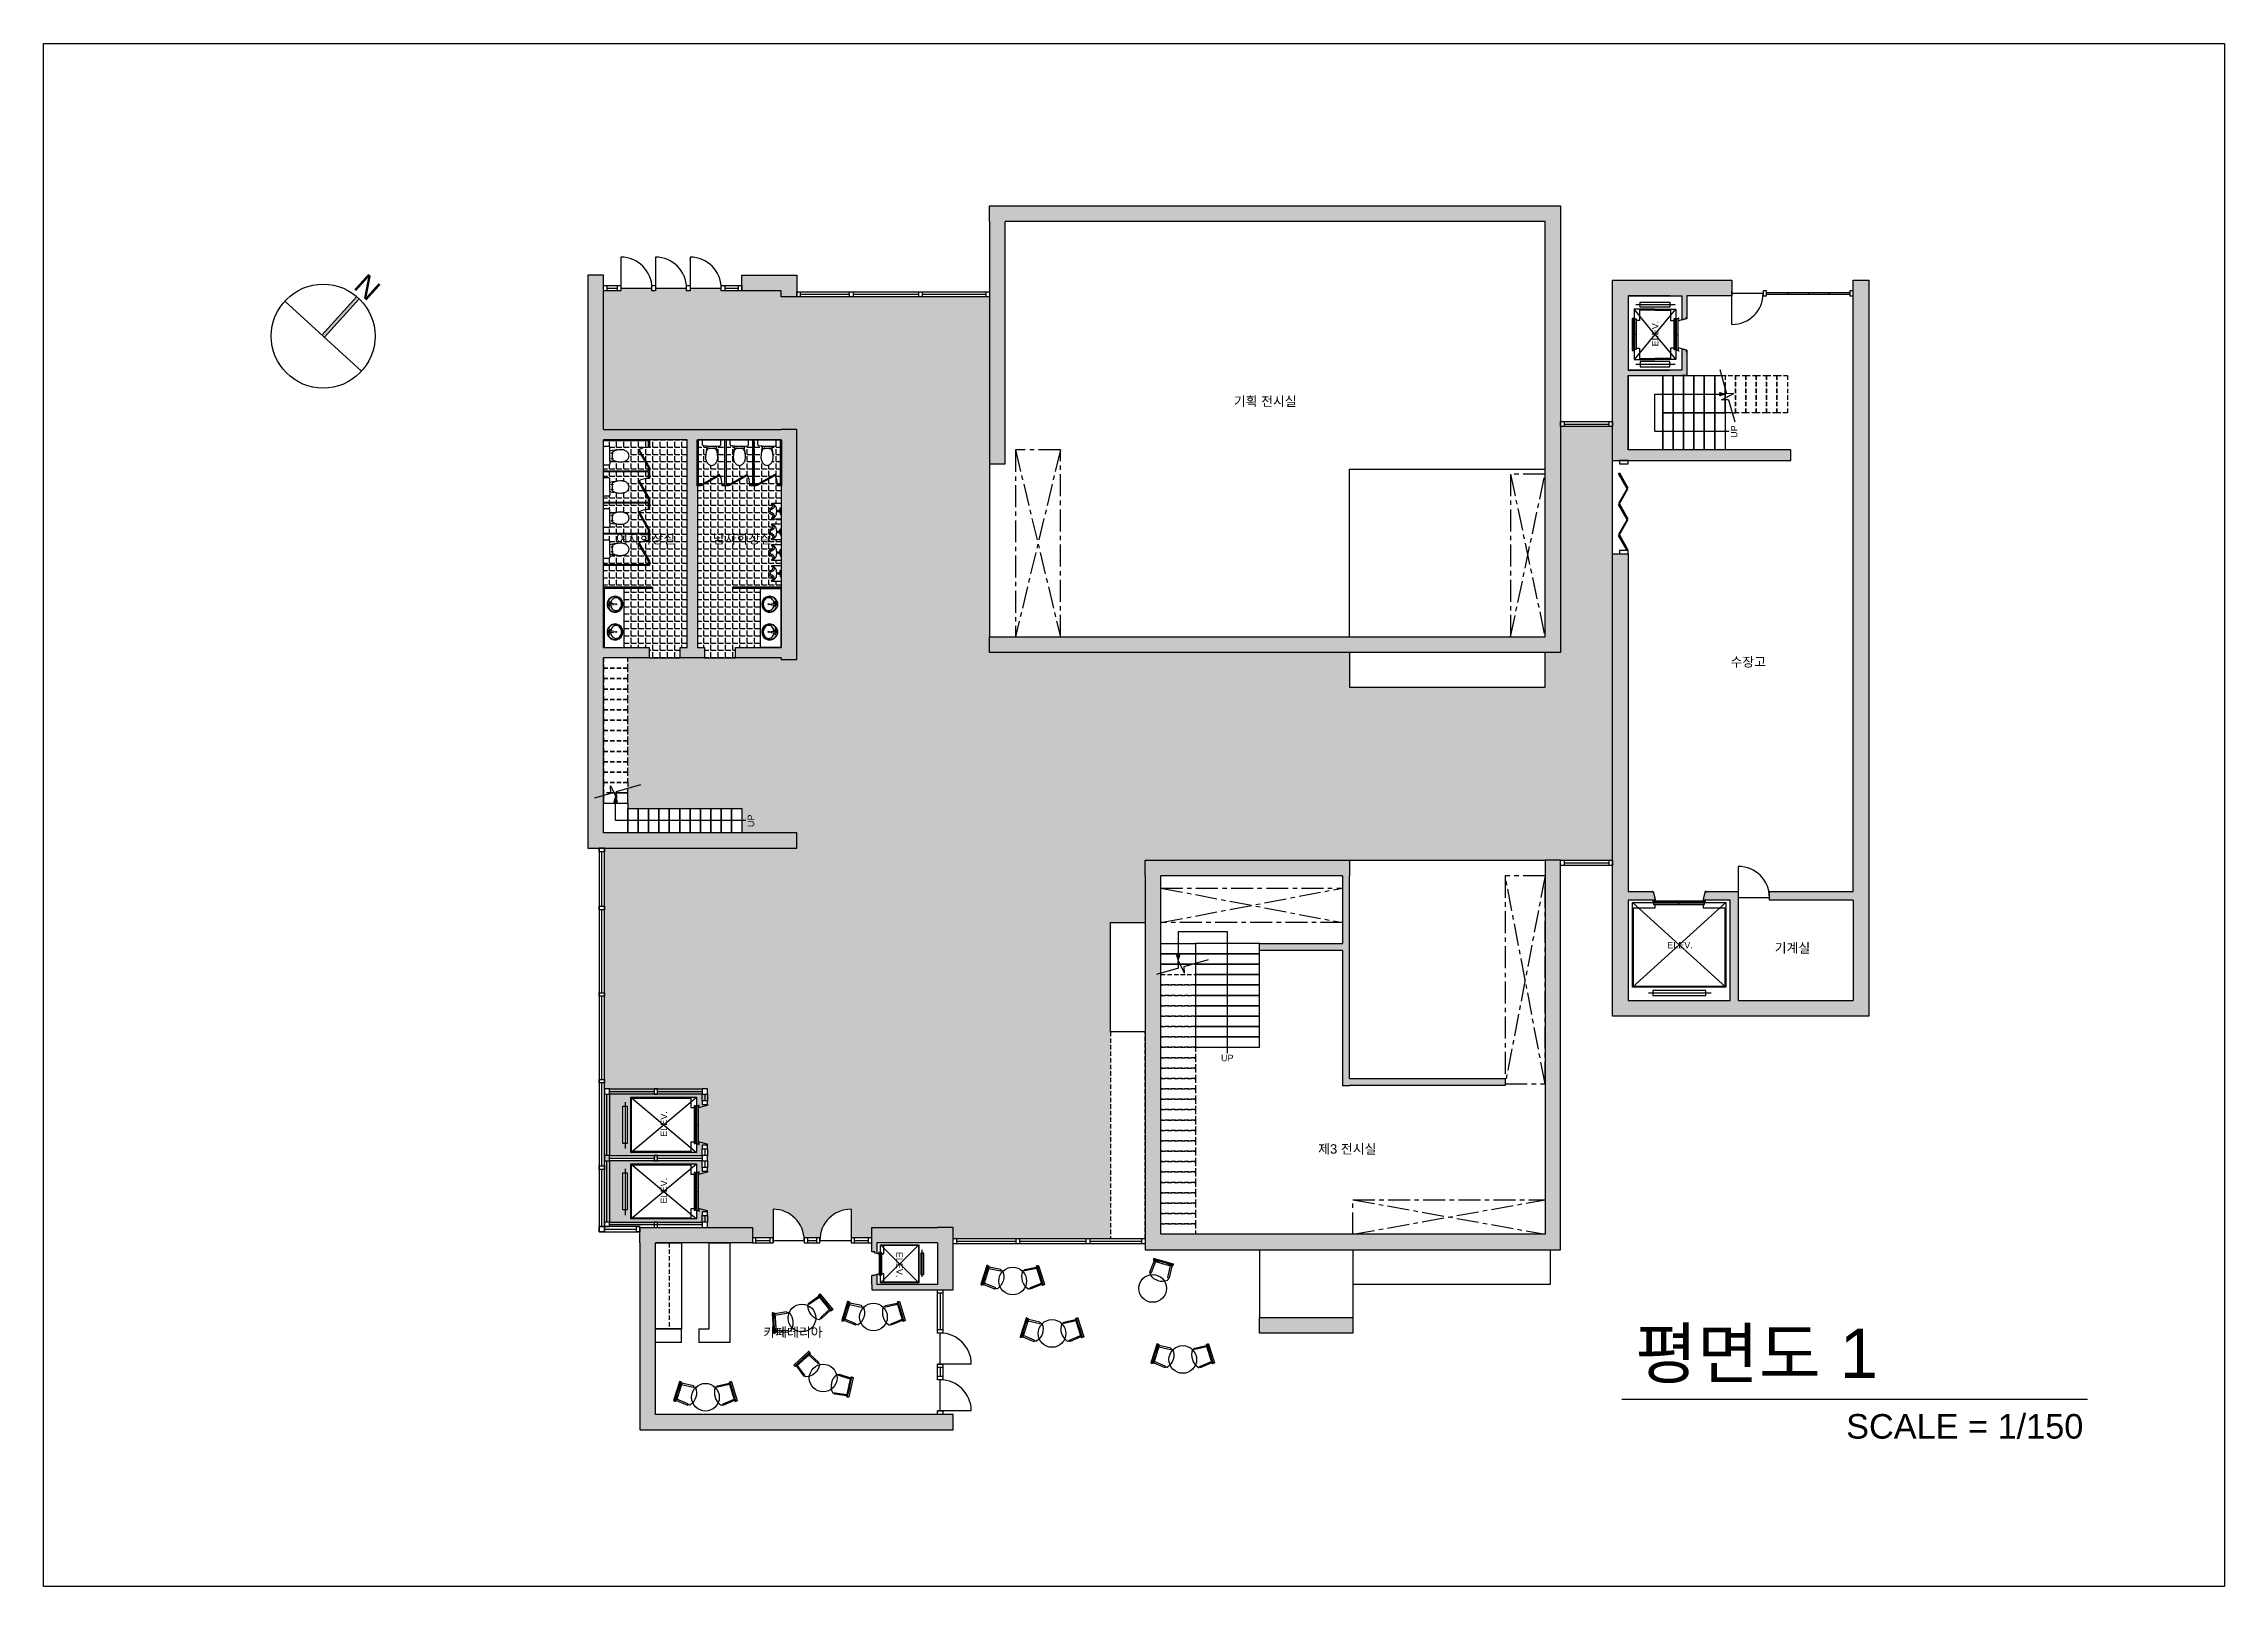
# Model space of a CAD drawing. Header units: millimetres. Extents: x 0 to 336000, y 0 to 193050.
# Drawn here: x 0 to 63000, y 0 to 44550 of the extents above; entities that cross this region are included whole.
import ezdxf

# ---------------------------------------------------------------- set-up
doc = ezdxf.new("R2010")
doc.units = ezdxf.units.MM
doc.header["$LTSCALE"] = 20
doc.linetypes.add('CENTER', pattern=[50.8, 31.75, -6.35, 6.35, -6.35])
doc.linetypes.add('HIDDEN', pattern=[9.525, 6.35, -3.175])
for name, color, linetype in [('CO-MECH', 1, 'Continuous'), ('FUR', 6, 'Continuous'), ('가구', 6, 'Continuous'), ('개구부 표시', 1, 'CENTER'), ('계단', 3, 'Continuous'), ('단면', 2, 'Continuous'), ('바닥 해치', 5, 'Continuous'), ('유리', 7, 'Continuous'), ('입면', 7, 'Continuous'), ('점선', 6, 'HIDDEN'), ('창호', 4, 'Continuous')]:
    doc.layers.add(name, color=color, linetype=linetype)
doc.styles.get("Standard").update_dxf_attribs({"font": 'arial.ttf'})

msp = doc.modelspace()

# ---------------------------------------------------------------- texts
for s, height, rotation, p in [('N', 606, 317.8, (8924, 37500)), ('UP', 186.5, 90, (48929, 33166)), ('UP', 186.5, 90, (20528, 21926))]:
    msp.add_text(s, height=height, rotation=rotation).set_placement(p)
for s, height, p in [('기획 전시실', 272.3, (34384, 34086)), ('여자화장실', 272.3, (16536, 30114)), ('남자화장실', 272.3, (19334, 30114)), ('수장고', 272.3, (48734, 26560)), ('기계실', 272.3, (50009, 18300)), ('UP', 186.5, (34013, 15164)), ('제3 전시실', 272.3, (36819, 12495)), ('평면도 1', 1422.2, (45981, 6016)), ('카페테리아', 272.3, (20793, 7199)), ('SCALE = 1/150', 708.77, (52073, 4267))]:
    msp.add_text(s, height=height).set_placement(p)
at = {"layer": 'CO-MECH'}
for rotation, p in [(90, (46651, 35808)), (90, (18010, 12983)), (90, (18010, 11058)), (270, (24633, 9661))]:
    msp.add_text('ELEV.', height=186.5, rotation=rotation, dxfattribs=at).set_placement(p)
msp.add_text('ELEV.', height=186.5, dxfattribs=at).set_placement((46905, 18425))

# ---------------------------------------------------------------- blocks, each defined once
blk = doc.blocks.new('*U1')
at = {"layer": '계단'}
blk.add_lwpolyline([(700, 700), (1000, 700), (1000, 0), (700, 0)], close=True, dxfattribs=at)
blk = doc.blocks.new('*U2')
at = {"layer": '계단', "color": 0, "linetype": 'ByBlock', "lineweight": -2, "transparency": 16777216}
for p in [(16175, 21763), (16475, 21763), (16775, 21763), (17075, 21763), (17375, 21763), (17675, 21763), (17975, 21763), (18275, 21763), (18575, 21763), (18875, 21763), (19175, 21763)]:
    blk.add_blockref('*U1', p, dxfattribs=at)
blk = doc.blocks.new('M-020 PERSON')
at = {"layer": 'CO-MECH'}
for p, q in [((650, 1114), (-685, 1114)), ((525, 1188), (-525, 1188)), ((-525, 1188), (-525, 1038)), ((525, 1038), (525, 1188)), ((-945, 948), (945, 948)), ((945, 948), (-945, -948)), ((-945, 948), (945, -948)), ((-945, -948), (-945, 948)), ((-920, 924), (920, 924)), ((-920, -792), (-920, 924)), ((-525, 1038), (525, 1038)), ((920, 924), (920, -792)), ((945, 948), (945, -948)), ((-500, -948), (-945, -948)), ((-500, -792), (-920, -792)), ((-570, -1022), (-570, -1036)), ((-505, -1016), (-565, -1016)), ((-560, -962), (560, -962)), ((-560, -1002), (-560, -962)), ((560, -1002), (-560, -1002)), ((-559, -1263), (-500, -1047)), ((550, -886), (-540, -886)), ((-540, -886), (-540, -926)), ((-540, -926), (550, -926)), ((-510, -876), (-500, -876)), ((-510, -936), (-500, -936)), ((-500, -876), (-500, -792)), ((-500, -936), (-500, -948)), ((-500, -1046), (-500, -1022)), ((0, -886), (0, -926)), ((0, -962), (0, -1002)), ((500, -792), (500, -876)), ((920, -792), (500, -792)), ((500, -876), (510, -876)), ((510, -936), (500, -936)), ((500, -936), (510, -936)), ((500, -948), (500, -936)), ((945, -948), (500, -948)), ((500, -1046), (500, -1022)), ((559, -1263), (500, -1047)), ((505, -1016), (565, -1016)), ((550, -926), (550, -886)), ((560, -962), (560, -1002)), ((570, -1022), (570, -1036)), ((-590, -1236), (-590, -1262)), ((-585, -1266), (-564, -1266)), ((585, -1266), (564, -1266)), ((590, -1236), (590, -1262))]:
    blk.add_line(p, q, dxfattribs=at)
for centre, start, end in [((-565, -1022), 90, 180), ((-505, -1022), 0, 90), ((-505, -1046), 344.74488, 0), ((505, -1022), 90, 180), ((505, -1046), 180, 195.25512), ((565, -1022), 0, 90), ((-585, -1262), 180, 270), ((-564, -1262), 270, 344.74488), ((564, -1262), 195.25512, 270), ((585, -1262), 270, 0)]:
    blk.add_arc(centre, 5, start, end, dxfattribs=at)
blk = doc.blocks.new('A$C4031729D')
at = {"color": 0}
for p, q in [((140, 336), (140, 361)), ((190, 336), (140, 336)), ((205, 321), (190, 336)), ((205, 296), (205, 321)), ((205, 256), (255, 256)), ((205, 251), (205, 256)), ((255, 251), (205, 251)), ((215, 361), (215, 311)), ((220, 266), (220, 256)), ((240, 266), (240, 256)), ((245, 361), (245, 311)), ((255, 321), (270, 336)), ((255, 296), (255, 321)), ((255, 256), (255, 251)), ((270, 336), (320, 336)), ((320, 336), (320, 361))]:
    blk.add_line(p, q, dxfattribs=at)
for points in [[(460, 361), (460, 226), (460, 96, -0.198912), (459, 93, -0.198912), (455, 91), (445, 91), (425, 91, -0.198912), (423, 92, -0.063313), (420, 96, -0.157252), (417, 109, 0.093254), (415, 131, 0.337547), (310, 51, -0.389909), (230, 1, -0.389909), (150, 51, 0.337547), (45, 131, 0.093254), (43, 109, -0.157252), (40, 96, -0.063313), (37, 92, -0.198912), (35, 91), (15, 91), (5, 91, -0.198912), (1, 93, -0.198912), (0, 96), (0, 226), (0, 361)], [(60, 171, -0.028843), (81, 169, -0.042834), (95, 166, -0.02628), (128, 153, -0.069019), (140, 146, -0.04558), (154, 133, -0.043799), (165, 116, -0.025173), (174, 98, 0.020072), (185, 76, 0.022189), (195, 59, 0.027483), (205, 46, 0.170498), (212, 42, 0.080612), (230, 41)], [(400, 171, 0.028843), (379, 169, 0.042834), (365, 166, 0.02628), (332, 153, 0.069019), (320, 146, 0.04558), (306, 133, 0.043799), (295, 116, 0.025173), (286, 98, -0.020072), (275, 76, -0.022189), (265, 59, -0.027483), (255, 46, -0.170498), (248, 42, -0.080612), (230, 41)]]:
    blk.add_lwpolyline(points, format="xyb", dxfattribs=at)
blk.add_circle((230, 291), 25, dxfattribs=at)
for centre, radius, start, end in [((376, 36), 345, 159.44395, 163.92721), ((164, 115), 118, 151.78341, 159.44395), ((124, 137), 72.1, 143.1301, 151.78341), ((164, 107), 122, 136.48621, 143.1301), ((143, 126), 94.2, 118.61046, 136.48621), ((159, 97), 127, 103.25158, 118.61046), ((175, 30), 196, 101.30993, 103.25158), ((445, -1322), 1575, 100.62458, 101.30993), ((208, -55), 286, 93.81407, 100.62458), ((217, -191), 423, 88.21474, 93.81407), ((243, -191), 423, 86.18593, 91.78526), ((252, -55), 286, 79.37542, 86.18593), ((15, -1322), 1575, 78.69007, 79.37542), ((285, 30), 196, 76.74842, 78.69007), ((301, 97), 127, 61.38954, 76.74842), ((317, 126), 94.2, 43.51379, 61.38954), ((296, 107), 122, 36.8699, 43.51379), ((336, 137), 72.1, 28.21659, 36.8699), ((296, 115), 118, 20.55605, 28.21659), ((84, 36), 345, 16.07279, 20.55605)]:
    blk.add_arc(centre, radius, start, end, dxfattribs=at)
blk = doc.blocks.new('765757')
at = {"layer": 'FUR'}
for p, q in [((260158, 166336), (260121, 166348)), ((260139, 166342), (260160, 166407)), ((261560, 166342), (261540, 166407)), ((261542, 166336), (261579, 166348)), ((260004, 165916), (259984, 165850)), ((260023, 165910), (259986, 165922)), ((261676, 165910), (261713, 165922)), ((261695, 165916), (261715, 165850))]:
    blk.add_line(p, q, dxfattribs=at)
for points in [[(260138, 166404, 0.414214), (260132, 166416), (260113, 166422, 0.414214), (260101, 166416), (259931, 165877, 0.414214), (259937, 165865), (259956, 165859, 0.414214), (259968, 165866)], [(259997, 165927, -0.041912), (260126, 166337, -0.389884), (260138, 166342), (260140, 166342, -0.389884), (260146, 166330, -0.041912), (260017, 165921, -0.389884), (260005, 165916), (260004, 165916, -0.389884)], [(261702, 165927, 0.041912), (261573, 166337, 0.389884), (261561, 166342), (261559, 166342, 0.389884), (261553, 166330, 0.041912), (261682, 165921, 0.389884), (261694, 165916), (261696, 165916, 0.389884)], [(261561, 166404, -0.414214), (261567, 166416), (261586, 166422, -0.414214), (261598, 166416), (261768, 165877, -0.414214), (261762, 165865), (261743, 165859, -0.414214), (261731, 165866)]]:
    blk.add_lwpolyline(points, format="xyb", close=True, dxfattribs=at)
for points in [[(260138, 166411), (260160, 166407), (260170, 166374), (260011, 165872), (259984, 165850), (259963, 165860)], [(261562, 166411), (261540, 166407), (261530, 166374), (261688, 165872), (261715, 165850), (261736, 165860)]]:
    blk.add_lwpolyline(points, dxfattribs=at)
for points in [[(260158, 166336), (260497, 166260, 0.862339), (260503, 166299), (260170, 166374)], [(261542, 166336), (261202, 166260, -0.862339), (261196, 166299), (261530, 166374)], [(260011, 165872), (260327, 165742, 1), (260339, 165779), (260023, 165910)], [(260516, 166274), (260553, 166262, -0.254936), (260565, 166250, -0.34595), (260406, 165746, -0.241339), (260389, 165743), (260352, 165755)], [(261183, 166274), (261147, 166262, 0.254936), (261134, 166250, 0.34595), (261293, 165746, 0.241339), (261311, 165743), (261347, 165755)], [(261688, 165872), (261372, 165742, -1), (261360, 165779), (261676, 165910)]]:
    blk.add_lwpolyline(points, format="xyb", dxfattribs=at)
blk.add_circle((260850, 165970), 400, dxfattribs=at)

# ---------------------------------------------------------------- hatches: boundary and pattern name
h = msp.add_hatch(color=256)
h.dxf.hatch_style = 1
h.paths.add_polyline_path([(9119, 37179, 0.016671), (9045, 37246), (8038, 36136), (8112, 36069)])
h = msp.add_hatch(color=256)
h.dxf.hatch_style = 1
h.paths.add_polyline_path([(48425, 34378), (48425, 34478), (48575, 34428)])
h = msp.add_hatch(color=256)
h.dxf.hatch_style = 1
h.paths.add_polyline_path([(16475, 22653), (16575, 22653), (16525, 22803)])
h = msp.add_hatch(color=256)
h.dxf.hatch_style = 1
h.paths.add_polyline_path([(32825, 18230), (32725, 18230), (32775, 18080)])
at = {"layer": '단면'}
h = msp.add_hatch(color=256, dxfattribs=at)
h.dxf.hatch_style = 1
h.paths.add_polyline_path([(21758, 33412), (21308, 33412), (16175, 33412), (16175, 37862), (15725, 37862), (15725, 21763), (15725, 21313), (21758, 21313), (21758, 21763), (16175, 21763), (16175, 26812), (17491, 26812), (17491, 27112), (16175, 27112), (16175, 33112), (18591, 33112), (18591, 27112), (18391, 27112), (18391, 26812), (19091, 26812), (19091, 27112), (18891, 27112), (18891, 33112), (21308, 33112), (21308, 27112), (19991, 27112), (19991, 26812), (21308, 26812), (21308, 26763), (21758, 26763)])
h.paths.add_polyline_path([(27775, 39416), (43375, 39416), (43375, 27416), (27325, 27416), (27325, 26966), (43375, 26966), (43825, 26966), (43825, 39866), (43375, 39866), (27325, 39866), (27325, 39416), (27325, 32416), (27775, 32416)])
h.paths.add_polyline_path([(21758, 37862), (21308, 37862), (20175, 37862), (20175, 37412), (21308, 37412), (21308, 37237), (21758, 37237)], flags=17)
h.paths.add_polyline_path([(26275, 10366), (25825, 10366), (23925, 10366), (23925, 9916), (23925, 9659), (23999, 9659), (23997, 9659), (23996, 9656), (23996, 9644), (23996, 9642), (23998, 9641), (24075, 9620), (24075, 9916), (25825, 9916), (25825, 8716), (24075, 8716), (24075, 9012), (23998, 8991), (23996, 8990), (23996, 8988), (23996, 8976), (23997, 8973), (23999, 8973), (23925, 8973), (23925, 8716), (23925, 8566), (25825, 8566), (26275, 8566)])
h.paths.add_polyline_path([(17675, 9916), (20475, 9916), (20475, 10366), (17225, 10366), (17225, 9916), (17225, 4966), (17225, 4516), (26275, 4516), (26275, 4966), (17675, 4966)])
h.paths.add_polyline_path([(37825, 7766), (35125, 7766), (35125, 7316), (37825, 7316)])
h.paths.add_polyline_path([(43825, 10166), (43825, 20966), (43375, 20966), (43375, 10166), (32275, 10166), (32275, 20516), (37525, 20516), (37525, 18566), (35125, 18566), (35125, 18366), (37525, 18366), (37525, 14466), (37725, 14466), (42225, 14466), (42225, 14666), (37725, 14666), (37725, 20516), (37725, 20966), (31825, 20966), (31825, 20516), (31825, 10166), (31825, 9716), (43825, 9716)])
h.paths.add_polyline_path([(52725, 16916), (52725, 37716), (52275, 37716), (52275, 20066), (49858, 20066), (49858, 19816), (52275, 19816), (52275, 16916), (48958, 16916), (48958, 20066), (48004, 20066, 0.338213), (47999, 20062), (47940, 19847), (47940, 19845), (47940, 19821, 0.414214), (47945, 19816), (48725, 19816), (48725, 16916), (45775, 16916), (45775, 19816), (46555, 19816, 0.414214), (46560, 19821), (46560, 19845), (46560, 19847), (46501, 20062, 0.338213), (46496, 20066), (45775, 20066), (45775, 29816), (45325, 29816), (45325, 16916), (45325, 16466), (52725, 16466)])
h.paths.add_polyline_path([(45775, 34966), (47325, 34966), (47475, 34966), (47475, 35689), (47474, 35692), (47471, 35694), (47325, 35734), (47325, 35116), (45775, 35116), (45775, 37266), (47325, 37266), (47325, 36572), (47471, 36612), (47474, 36614), (47475, 36617), (47475, 37266), (48775, 37266), (48775, 37716), (45325, 37716), (45325, 37266), (45325, 32516), (50476, 32516), (50476, 32816), (45775, 32816)], flags=17)
at = {"layer": '바닥 해치'}
h = msp.add_hatch(dxfattribs=at)
h.set_pattern_fill('AR-B816', color=256)
h.paths.add_polyline_path([(45325, 33491), (45225, 33491), (43825, 33491), (43825, 26966), (43375, 26966), (43375, 25966), (37725, 25966), (37725, 26966), (27325, 26966), (27325, 27416), (27325, 32416), (27325, 37237), (21758, 37237), (21308, 37237), (21308, 37412), (20175, 37412), (20075, 37412), (19575, 37412), (19575, 37487), (18675, 37487), (18675, 37412), (18575, 37412), (18575, 37487), (17675, 37487), (17675, 37412), (17575, 37412), (17575, 37487), (16675, 37487), (16675, 37412), (16575, 37412), (16175, 37412), (16175, 33412), (21308, 33412), (21758, 33412), (21758, 26763), (21308, 26763), (21308, 26812), (19991, 26812), (19091, 26812), (18391, 26812), (17491, 26812), (16875, 26812), (16875, 26512), (16875, 26212), (16875, 25912), (16875, 25612), (16875, 25312), (16875, 25012), (16875, 24712), (16875, 24412), (16875, 24112), (16875, 23812), (16875, 23512), (16875, 23212), (16875, 23044), (16875, 22912), (16875, 22612), (16875, 22463), (17175, 22463), (17475, 22463), (17775, 22463), (18075, 22463), (18375, 22463), (18675, 22463), (18975, 22463), (19275, 22463), (19575, 22463), (19875, 22463), (20175, 22463), (20175, 21763), (21758, 21763), (21758, 21313), (16200, 21313), (16200, 14366), (16350, 14366), (16350, 14291), (17638, 14291), (17638, 14366), (17738, 14366), (17738, 14291), (19026, 14291), (19026, 14366), (19176, 14366), (19176, 14216), (19026, 14216), (19026, 14291), (17738, 14291), (17738, 14216), (17638, 14216), (17638, 14291), (16350, 14291), (16350, 14216), (16200, 14216), (16200, 10516), (16350, 10516), (16350, 10441), (17638, 10441), (17638, 10516), (17738, 10516), (17738, 10441), (19026, 10441), (19026, 10516), (19176, 10516), (19176, 10366), (20475, 10366), (20475, 10066), (20575, 10066), (21075, 10066), (21075, 10891, -0.389983), (21972, 10066), (22075, 10066), (22428, 10066, -0.389983), (23325, 10891), (23325, 10066), (23425, 10066), (23925, 10066), (23925, 10366), (25825, 10366), (26275, 10366), (26275, 10041), (30825, 10041), (30825, 16016), (30825, 19166), (31825, 19166), (31825, 20516), (31825, 20966), (37725, 20966), (43375, 20966), (43825, 20966), (43925, 20966), (45325, 20966)])
h.paths.add_polyline_path([(19176, 14018), (19176, 13918), (19176, 13888), (18956, 13828), (18911, 13828), (18911, 12828), (18956, 12828), (19176, 12768), (19176, 12743), (19176, 12638), (19176, 12441), (19176, 12291), (19176, 12094), (19176, 11994), (19176, 11964), (18956, 11904), (18911, 11904), (18911, 10904), (18956, 10904), (19176, 10844), (19176, 10819), (19176, 10714), (19026, 10714), (19026, 10814), (19171, 10814, 0.472121), (19171, 10835, 0.875009), (19173, 10845), (18957, 10903, 2.120204), (18936, 10899, 1), (18926, 10899), (18926, 10844), (18858, 10844), (18858, 10609), (16961, 10609), (16961, 12199), (18858, 12199), (18858, 11964), (18926, 11964), (18926, 11909, 0.411008), (18951, 11909, 0.49453), (18957, 11904), (19173, 11962, 2.1046), (19171, 11984, 1), (19171, 11994), (19146, 11994), (19026, 11994), (19026, 12094), (19026, 12291), (16350, 12291), (16350, 12441), (19026, 12441), (19026, 12638), (19026, 12738), (19171, 12738, 0.472121), (19171, 12760, 0.875009), (19173, 12770), (18957, 12828, 2.120204), (18936, 12823, 1), (18926, 12823), (18926, 12768), (18858, 12768), (18858, 12533), (16961, 12533), (16961, 14123), (18858, 14123), (18858, 13888), (18926, 13888), (18926, 13833, 0.411008), (18951, 13833, 0.49453), (18957, 13829), (19173, 13887, 2.1046), (19171, 13908, 1), (19171, 13918), (19146, 13918), (19026, 13918), (19026, 14018)], flags=16)
h.paths.add_polyline_path([(18796, 12788), (18796, 12828), (18786, 12828), (18786, 12818)], flags=0)
h.paths.add_polyline_path([(17738, 12291), (17638, 12291), (17638, 12441), (17738, 12441)], flags=16)
h.paths.add_polyline_path([(18796, 10864), (18796, 10904), (18786, 10904), (18786, 10894)], flags=0)
h.paths.add_polyline_path([(16871, 13853), (16871, 12803), (16721, 12803), (16721, 13853)], flags=16)
h.paths.add_polyline_path([(16871, 11929), (16871, 10879), (16721, 10879), (16721, 11929)], flags=16)
h.paths.add_polyline_path([(18056, 12937), (18056, 13768), (17776, 13768), (17776, 12937)], flags=8)
h.paths.add_polyline_path([(18056, 11012), (18056, 11843), (17776, 11843), (17776, 11012)], flags=8)
h.paths.add_polyline_path([(20579, 21878), (20579, 22335), (20294, 22335), (20294, 21878)], flags=24)
h = msp.add_hatch(dxfattribs=at)
h.set_pattern_fill('ANGLE', color=256, scale=30)
h.set_pattern_definition([(0, (0, 0), (0, 209.55), [152.4, -57.15]), (90, (0, 0), (-209.55, 1e-14), [152.4, -57.15])])
h.paths.add_polyline_path([(18591, 33112), (17505, 33112), (17505, 32897), (17475, 32897, 0.116632), (17206, 32833), (17501, 32312), (17475, 32297), (17505, 32297), (17505, 32182), (17505, 31997), (17475, 31997, 0.116632), (17206, 31933), (17501, 31412), (17475, 31397), (17505, 31397), (17505, 31282), (17505, 31097), (17475, 31097, 0.116632), (17206, 31033), (17501, 30512), (17475, 30497), (17505, 30497), (17505, 30382), (17505, 30197), (17475, 30197, 0.116632), (17206, 30133), (17501, 29612), (17475, 29597), (17505, 29597), (17505, 29482), (16175, 29482), (16175, 28862), (17575, 28862), (17575, 28812), (16775, 28812), (16775, 27112), (17491, 27112), (17491, 26812), (18391, 26812), (18391, 27112), (18591, 27112)])
h.paths.add_polyline_path([(17180, 30119, -0.129327), (17475, 30197), (17475, 30382), (16175, 30382), (16175, 30192, -0.414214), (16195, 30212), (16325, 30212, -0.39896), (16355, 30183), (16360, 30087), (16360, 30081, -0.048335), (16675, 30124, -0.074454), (16770, 30110, -0.085088), (16845, 30072, -0.106262), (16898, 30012, -0.128332), (16915, 29947, -0.128332), (16898, 29882, -0.106262), (16845, 29821, -0.085087), (16770, 29784, -0.074454), (16675, 29769, -0.048335), (16360, 29813), (16360, 29807), (16355, 29710, -0.39896), (16325, 29682), (16195, 29682, -0.414214), (16175, 29702), (16175, 29512), (17475, 29512), (17475, 29597)])
h.paths.add_polyline_path([(17475, 31282), (16175, 31282), (16175, 31092, -0.414214), (16195, 31112), (16325, 31112, -0.39896), (16355, 31083), (16360, 30987), (16360, 30981, -0.048335), (16675, 31024, -0.074454), (16770, 31010, -0.085088), (16845, 30972, -0.106262), (16898, 30912, -0.128332), (16915, 30847, -0.128332), (16898, 30782, -0.106262), (16845, 30721, -0.085087), (16770, 30684, -0.074454), (16675, 30669, -0.048335), (16360, 30713), (16360, 30707), (16355, 30610, -0.39896), (16325, 30582), (16195, 30582, -0.414214), (16175, 30602), (16175, 30412), (17475, 30412), (17475, 30497), (17180, 31019, -0.129327), (17475, 31097)])
h.paths.add_polyline_path([(17180, 31919, -0.129327), (17475, 31997), (17475, 32182), (16175, 32182), (16175, 31992, -0.414214), (16195, 32012), (16325, 32012, -0.39896), (16355, 31983), (16360, 31887), (16360, 31881, -0.048335), (16675, 31924, -0.074454), (16770, 31910, -0.085088), (16845, 31872, -0.106262), (16898, 31812, -0.128332), (16915, 31747, -0.128332), (16898, 31682, -0.106262), (16845, 31621, -0.085087), (16770, 31584, -0.074454), (16675, 31569, -0.048335), (16360, 31613), (16360, 31607), (16355, 31510, -0.39896), (16325, 31482), (16195, 31482, -0.414214), (16175, 31502), (16175, 31312), (17475, 31312), (17475, 31397)])
h.paths.add_polyline_path([(17180, 32819, -0.129327), (17475, 32897), (17475, 33082), (16175, 33082), (16175, 32892, -0.414214), (16195, 32912), (16325, 32912, -0.39896), (16355, 32883), (16360, 32787), (16360, 32781, -0.048335), (16675, 32824, -0.074454), (16770, 32810, -0.085088), (16845, 32772, -0.106262), (16898, 32712, -0.128332), (16915, 32647, -0.128332), (16898, 32582, -0.106262), (16845, 32521, -0.085087), (16770, 32484, -0.074454), (16675, 32469, -0.048335), (16360, 32513), (16360, 32507), (16355, 32410, -0.39896), (16325, 32382), (16195, 32382, -0.414214), (16175, 32402), (16175, 32212), (17475, 32212), (17475, 32297)])
h.paths.add_polyline_path([(21308, 31782), (21199, 31782), (21199, 31812, 0.116632), (21136, 32081), (20614, 31786), (20599, 31812), (20599, 31782), (20484, 31782), (20399, 31782), (20399, 31812, 0.116632), (20336, 32081), (19814, 31786), (19799, 31812), (19799, 31782), (19684, 31782), (19599, 31782), (19599, 31812, 0.116632), (19536, 32081), (19014, 31786), (18999, 31812), (18999, 31782), (18891, 31782), (18891, 27112), (19091, 27112), (19091, 26812), (19991, 26812), (19991, 27112), (20708, 27112), (20708, 28812), (19908, 28812), (19908, 28862), (21308, 28862), (21308, 29022), (21173, 29022), (21043, 29022, -0.414214), (21038, 29027), (21038, 29037), (21038, 29058, -0.074885), (21043, 29062, -0.157252), (21056, 29065, 0.093254), (21078, 29067, 0.337547), (20998, 29172, -0.389909), (20948, 29252, -0.389909), (20998, 29332, 0.337547), (21078, 29437, 0.093254), (21056, 29439, -0.157252), (21043, 29442, -0.074885), (21038, 29446), (21038, 29467), (21038, 29477, -0.414214), (21043, 29482), (21173, 29482), (21308, 29482), (21308, 29622), (21173, 29622), (21043, 29622, -0.414214), (21038, 29627), (21038, 29637), (21038, 29658, -0.074885), (21043, 29662, -0.157252), (21056, 29665, 0.093254), (21078, 29667, 0.337547), (20998, 29772, -0.389909), (20948, 29852, -0.389909), (20998, 29932, 0.337547), (21078, 30037, 0.093254), (21056, 30039, -0.157252), (21043, 30042, -0.074885), (21038, 30046), (21038, 30067), (21038, 30077, -0.414214), (21043, 30082), (21173, 30082), (21308, 30082), (21308, 30222), (21173, 30222), (21043, 30222, -0.414214), (21038, 30227), (21038, 30237), (21038, 30258, -0.074885), (21043, 30262, -0.157252), (21056, 30265, 0.093254), (21078, 30267, 0.337547), (20998, 30372, -0.389909), (20948, 30452, -0.389909), (20998, 30532, 0.337547), (21078, 30637, 0.093254), (21056, 30639, -0.157252), (21043, 30642, -0.074885), (21038, 30646), (21038, 30667), (21038, 30677, -0.414214), (21043, 30682), (21173, 30682), (21308, 30682), (21308, 30822), (21173, 30822), (21043, 30822, -0.414214), (21038, 30827), (21038, 30837), (21038, 30858, -0.074885), (21043, 30862, -0.157252), (21056, 30865, 0.093254), (21078, 30867, 0.337547), (20998, 30972, -0.389909), (20948, 31052, -0.389909), (20998, 31132, 0.337547), (21078, 31237, 0.093254), (21056, 31239, -0.157252), (21043, 31242, -0.074885), (21038, 31246), (21038, 31267), (21038, 31277, -0.414214), (21043, 31282), (21173, 31282), (21308, 31282)])
h.paths.add_polyline_path([(19174, 32442, -0.085087), (19136, 32517, -0.074454), (19122, 32612, -0.048335), (19166, 32927), (19159, 32927), (19063, 32932, -0.39896), (19034, 32962), (19034, 33092, -0.414214), (19054, 33112), (18914, 33112), (18914, 31812), (18999, 31812), (19522, 32107, -0.129327), (19599, 31812), (19684, 31812), (19684, 33112), (19544, 33112, -0.414214), (19564, 33092), (19564, 32962, -0.39896), (19536, 32932), (19439, 32927), (19433, 32927, -0.048335), (19477, 32612, -0.074454), (19463, 32517, -0.085088), (19425, 32442, -0.106262), (19364, 32389, -0.128332), (19299, 32372, -0.128332), (19234, 32389, -0.106262)])
h.paths.add_polyline_path([(20484, 33112), (20344, 33112, -0.414214), (20364, 33092), (20364, 32962, -0.39896), (20336, 32932), (20239, 32927), (20233, 32927, -0.048335), (20277, 32612, -0.074454), (20263, 32517, -0.085088), (20225, 32442, -0.106262), (20164, 32389, -0.128332), (20099, 32372, -0.128332), (20034, 32389, -0.106262), (19974, 32442, -0.085087), (19936, 32517, -0.074454), (19922, 32612, -0.048335), (19966, 32927), (19959, 32927), (19863, 32932, -0.39896), (19834, 32962), (19834, 33092, -0.414214), (19854, 33112), (19714, 33112), (19714, 31812), (19799, 31812), (20322, 32107, -0.129327), (20399, 31812), (20484, 31812)])
h.paths.add_polyline_path([(21284, 33112), (21144, 33112, -0.414214), (21164, 33092), (21164, 32962, -0.39896), (21136, 32932), (21039, 32927), (21033, 32927, -0.048335), (21077, 32612, -0.074454), (21063, 32517, -0.085088), (21025, 32442, -0.106262), (20964, 32389, -0.128332), (20899, 32372, -0.128332), (20834, 32389, -0.106262), (20774, 32442, -0.085087), (20736, 32517, -0.074454), (20722, 32612, -0.048335), (20766, 32927), (20759, 32927), (20663, 32932, -0.39896), (20634, 32962), (20634, 33092, -0.414214), (20654, 33112), (20514, 33112), (20514, 31812), (20599, 31812), (21122, 32107, -0.129327), (21199, 31812), (21284, 31812)])
h.paths.add_polyline_path([(16458, 30016), (18196, 30016), (18196, 30483), (16458, 30483)], flags=25)
h.paths.add_polyline_path([(19257, 30016), (20995, 30016), (20995, 30483), (19257, 30483)], flags=24)

# ---------------------------------------------------------------- linework, layer by layer
for p, q in [((8038, 36136), (9045, 37246)), ((8112, 36069), (9119, 37179)), ((9187, 35095), (6964, 37110)), ((48631, 34433), (48432, 35129)), ((46550, 33353), (46550, 34428)), ((46550, 34428), (48425, 34428)), ((48469, 34261), (48824, 34444)), ((48678, 34268), (48469, 34261)), ((48824, 34444), (48631, 34433)), ((48678, 34268), (48861, 33628)), ((48691, 33353), (46550, 33353)), ((15928, 22773), (16387, 22904)), ((16387, 22904), (16380, 23114)), ((16380, 23114), (16563, 22758)), ((16553, 22952), (17249, 23151)), ((16563, 22758), (16553, 22952)), ((16525, 22113), (16525, 22653)), ((20290, 22113), (16525, 22113)), ((34200, 18905), (32775, 18905)), ((32775, 18905), (32775, 18230)), ((34200, 15402), (34200, 18905)), ((32787, 17856), (32148, 17673)), ((32787, 17856), (32780, 18065)), ((32780, 18065), (32963, 17710)), ((32953, 17903), (33649, 18102)), ((32963, 17710), (32953, 17903))]:
    msp.add_line(p, q)
for points in [[(0, 0), (0, 44550), (63000, 44550), (63000, 0), (0, 0)], [(48425, 34478), (48575, 34428), (48425, 34378)], [(16575, 22653), (16525, 22803), (16475, 22653)], [(32725, 18230), (32775, 18080), (32825, 18230)]]:
    msp.add_lwpolyline(points, close=True)
msp.add_circle((8075, 36102), 1500)
at = {"layer": 'CO-MECH'}
for p, q in [((45892, 36613), (45892, 35693)), ((45932, 36613), (45892, 36613)), ((45932, 35693), (45932, 36613)), ((46551, 36153), (45945, 36878)), ((46551, 36878), (45945, 36878)), ((45945, 36878), (45945, 36553)), ((45945, 36553), (45957, 36553)), ((45957, 36563), (45957, 36553)), ((45957, 36553), (45957, 36563)), ((45967, 35713), (45967, 36603)), ((45967, 36603), (46007, 36603)), ((46001, 37014), (47136, 37014)), ((46007, 36603), (46007, 35713)), ((46017, 36553), (46017, 36563)), ((46102, 36553), (46017, 36553)), ((46551, 36853), (46102, 36853)), ((46102, 36853), (46102, 36553)), ((46126, 37089), (46976, 37089)), ((46126, 36939), (46126, 37089)), ((46976, 36939), (46126, 36939)), ((46551, 36878), (47157, 36878)), ((46551, 36153), (47157, 36878)), ((46551, 36853), (47000, 36853)), ((46976, 37089), (46976, 36939)), ((47000, 36853), (47000, 36553)), ((47000, 36553), (47085, 36553)), ((47085, 36553), (47085, 36563)), ((47095, 36603), (47095, 35713)), ((47135, 36603), (47095, 36603)), ((47135, 35713), (47135, 36603)), ((47145, 36563), (47145, 36553)), ((47145, 36553), (47145, 36563)), ((47157, 36553), (47145, 36553)), ((47157, 36878), (47157, 36553)), ((47170, 35693), (47170, 36613)), ((47170, 36613), (47210, 36613)), ((47210, 36613), (47210, 35693)), ((47225, 36558), (47225, 36618)), ((47230, 36623), (47245, 36623)), ((47254, 36553), (47230, 36553)), ((47471, 36612), (47256, 36553)), ((47445, 36643), (47470, 36643)), ((47475, 36638), (47475, 36617)), ((45932, 36153), (45892, 36153)), ((46551, 36153), (45945, 35428)), ((46007, 36153), (45967, 36153)), ((46551, 36153), (47157, 35428)), ((47095, 36153), (47135, 36153)), ((47170, 36153), (47210, 36153)), ((45892, 35693), (45932, 35693)), ((45945, 35753), (45945, 35428)), ((45957, 35753), (45945, 35753)), ((45945, 35428), (46551, 35428)), ((45957, 35743), (45957, 35753)), ((46007, 35713), (45967, 35713)), ((46001, 35292), (47136, 35292)), ((46017, 35743), (46017, 35753)), ((46017, 35753), (46102, 35753)), ((46102, 35753), (46102, 35453)), ((46102, 35453), (46551, 35453)), ((46976, 35367), (46126, 35367)), ((46126, 35367), (46126, 35217)), ((47000, 35453), (46551, 35453)), ((47157, 35428), (46551, 35428)), ((46976, 35217), (46976, 35367)), ((47000, 35753), (47000, 35453)), ((47085, 35753), (47000, 35753)), ((47085, 35743), (47085, 35753)), ((47095, 35713), (47135, 35713)), ((47145, 35753), (47157, 35753)), ((47145, 35743), (47145, 35753)), ((47157, 35753), (47157, 35428)), ((47210, 35693), (47170, 35693)), ((47225, 35748), (47225, 35688)), ((47254, 35753), (47230, 35753)), ((47230, 35683), (47245, 35683)), ((47471, 35694), (47256, 35753)), ((47445, 35663), (47470, 35663)), ((47475, 35668), (47475, 35689)), ((46126, 35217), (46976, 35217)), ((45905, 17301), (45905, 19748)), ((48595, 17301), (45905, 19748)), ((45905, 19748), (46560, 19748)), ((45905, 17301), (48595, 19748)), ((45930, 17326), (45930, 19591)), ((45930, 19591), (46560, 19591)), ((46470, 20036), (46470, 20061)), ((46475, 20066), (46496, 20066)), ((46490, 19821), (46490, 19836)), ((46555, 19816), (46495, 19816)), ((46500, 19801), (48000, 19801)), ((46500, 19761), (46500, 19801)), ((48000, 19761), (46500, 19761)), ((46501, 20062), (46560, 19847)), ((47980, 19726), (46510, 19726)), ((46510, 19726), (46510, 19686)), ((46510, 19686), (47980, 19686)), ((46550, 19736), (46560, 19736)), ((46560, 19736), (46550, 19736)), ((46560, 19676), (46550, 19676)), ((46560, 19845), (46560, 19821)), ((46560, 19748), (46560, 19736)), ((46560, 19591), (46560, 19676)), ((47250, 19761), (47250, 19801)), ((47250, 19686), (47250, 19726)), ((47999, 20062), (47940, 19847)), ((47940, 19845), (47940, 19821)), ((47940, 19748), (48595, 19748)), ((47940, 19736), (47940, 19748)), ((47950, 19736), (47940, 19736)), ((47940, 19676), (47940, 19591)), ((47950, 19676), (47940, 19676)), ((47940, 19591), (48570, 19591)), ((47945, 19816), (48005, 19816)), ((47980, 19686), (47980, 19726)), ((48000, 19801), (48000, 19761)), ((48025, 20066), (48004, 20066)), ((48010, 19821), (48010, 19836)), ((48030, 20036), (48030, 20061)), ((48570, 19591), (48570, 17326)), ((48595, 19748), (48595, 17301)), ((48595, 17301), (45905, 17301)), ((48570, 17326), (45930, 17326)), ((46360, 17136), (48175, 17136)), ((48015, 17211), (46485, 17211)), ((46485, 17211), (46485, 17061)), ((46485, 17061), (48015, 17061)), ((48015, 17061), (48015, 17211)), ((16796, 13978), (16796, 12643)), ((16961, 12533), (18858, 14123)), ((16961, 14123), (18858, 12533)), ((18796, 13328), (18836, 13328)), ((18871, 13328), (18911, 13328)), ((16796, 12054), (16796, 10719)), ((16961, 10609), (18858, 12199)), ((16961, 12199), (18858, 10609)), ((18796, 11404), (18836, 11404)), ((18871, 11404), (18911, 11404))]:
    msp.add_line(p, q, dxfattribs=at)
for points in [[(18846, 12818), (18846, 12828), (18858, 12828), (18858, 12533), (16961, 12533), (16961, 14123), (18858, 14123), (18858, 13828), (18846, 13828), (18846, 13838), (18846, 13828)], [(18786, 12818), (18786, 12828), (18701, 12828), (18701, 12558), (16986, 12558), (16986, 14098), (18701, 14098), (18701, 13828), (18786, 13828), (18786, 13838)], [(18846, 10894), (18846, 10904), (18858, 10904), (18858, 10609), (16961, 10609), (16961, 12199), (18858, 12199), (18858, 11904), (18846, 11904), (18846, 11914), (18846, 11904)], [(18786, 10894), (18786, 10904), (18701, 10904), (18701, 10634), (16986, 10634), (16986, 12174), (18701, 12174), (18701, 11904), (18786, 11904), (18786, 11914)]]:
    msp.add_lwpolyline(points, dxfattribs=at)
for points in [[(18836, 13878), (18796, 13878), (18796, 12788), (18836, 12788)], [(18911, 12768), (18871, 12768), (18871, 13888), (18911, 13888)], [(16721, 12803), (16871, 12803), (16871, 13853), (16721, 13853)], [(16721, 10879), (16871, 10879), (16871, 11929), (16721, 11929)], [(18836, 11954), (18796, 11954), (18796, 10864), (18836, 10864)], [(18911, 10844), (18871, 10844), (18871, 11964), (18911, 11964)]]:
    msp.add_lwpolyline(points, close=True, dxfattribs=at)
for points in [[(19146, 13918), (19171, 13918, -0.414214), (19176, 13913), (19176, 13892, -0.338213), (19173, 13887), (18957, 13829, -0.066661), (18956, 13828), (18931, 13828, -0.414214), (18926, 13833), (18926, 13893, -0.414214), (18931, 13898), (18946, 13898)], [(19146, 12738), (19171, 12738, 0.414214), (19176, 12743), (19176, 12765, 0.338213), (19173, 12770), (18957, 12828, 0.066661), (18956, 12828), (18931, 12828, 0.414214), (18926, 12823), (18926, 12763, 0.414214), (18931, 12758), (18946, 12758)], [(19146, 11994), (19171, 11994, -0.414214), (19176, 11989), (19176, 11967, -0.338213), (19173, 11962), (18957, 11904, -0.066661), (18956, 11904), (18931, 11904, -0.414214), (18926, 11909), (18926, 11969, -0.414214), (18931, 11974), (18946, 11974)], [(19146, 10814), (19171, 10814, 0.414214), (19176, 10819), (19176, 10840, 0.338213), (19173, 10845), (18957, 10903, 0.066661), (18956, 10904), (18931, 10904, 0.414214), (18926, 10899), (18926, 10839, 0.414214), (18931, 10834), (18946, 10834)]]:
    msp.add_lwpolyline(points, format="xyb", dxfattribs=at)
for centre, start, end in [((47230, 36618), 90, 180), ((47230, 36558), 180, 270), ((47254, 36558), 270, 285.25512), ((47470, 36638), 0, 90), ((47470, 36617), 285.25512, 0), ((47230, 35748), 90, 180), ((47230, 35688), 180, 270), ((47254, 35748), 74.74488, 90), ((47470, 35668), 270, 0), ((47470, 35689), 0, 74.74488), ((46475, 20061), 90, 180), ((46495, 19821), 180, 270), ((46496, 20061), 15.25512, 90), ((46555, 19821), 270, 0), ((46555, 19845), 0, 15.25512), ((47945, 19845), 164.74488, 180), ((47945, 19821), 180, 270), ((48004, 20061), 90, 164.74488), ((48005, 19821), 270, 0), ((48025, 20061), 0, 90)]:
    msp.add_arc(centre, 5, start, end, dxfattribs=at)
at = {"layer": 'FUR'}
for p, q in [((32128, 9399), (32062, 9419)), ((32122, 9381), (32133, 9418)), ((32551, 9254), (32562, 9291)), ((32556, 9273), (32622, 9253))]:
    msp.add_line(p, q, dxfattribs=at)
for points in [[(32077, 9435, -0.414214), (32070, 9447), (32076, 9465, -0.414214), (32088, 9472), (32629, 9312, -0.414214), (32636, 9300), (32630, 9281, -0.414214), (32618, 9274)], [(32551, 9285, 0.041912), (32139, 9407, 0.389884), (32128, 9400), (32128, 9399, 0.389884), (32133, 9387, 0.041912), (32545, 9265, 0.389884), (32556, 9272), (32557, 9273, 0.389884)]]:
    msp.add_lwpolyline(points, format="xyb", close=True, dxfattribs=at)
for points in [[(32122, 9381), (31995, 9057, -0.862339), (31960, 9073), (32085, 9392)], [(31973, 9049), (31962, 9012, 0.254936), (31966, 8994, 0.34595), (32472, 8845, 0.241339), (32485, 8857), (32495, 8894)], [(32589, 9243), (32520, 8908, -1), (32482, 8919), (32551, 9254)]]:
    msp.add_lwpolyline(points, format="xyb", dxfattribs=at)
msp.add_lwpolyline([(32071, 9439), (32062, 9419), (32085, 9392), (32589, 9243), (32622, 9253), (32626, 9275)], dxfattribs=at)
msp.add_circle((32038, 8603), 400, dxfattribs=at)
at = {"layer": '가구'}
for p, q in [((16175, 33112), (17505, 33112)), ((17475, 33082), (16175, 33082)), ((16175, 32402), (16175, 32892)), ((16325, 32912), (16195, 32912)), ((16360, 32787), (16355, 32883)), ((16360, 32507), (16360, 32787)), ((17180, 32819), (17475, 32297)), ((17206, 32834), (17501, 32312)), ((17475, 32897), (17475, 33082)), ((17505, 32897), (17475, 32897)), ((17505, 33112), (17505, 32897)), ((18884, 31782), (18884, 33112)), ((18914, 33112), (18914, 31812)), ((19034, 32962), (19034, 33092)), ((19054, 33112), (19544, 33112)), ((19159, 32927), (19063, 32932)), ((19159, 32927), (19439, 32927)), ((19390, 32862), (19208, 32862)), ((19214, 32847), (19214, 32877)), ((19214, 32877), (19234, 32877)), ((19234, 32847), (19214, 32847)), ((19234, 32877), (19234, 32847)), ((19364, 32847), (19364, 32877)), ((19364, 32877), (19384, 32877)), ((19384, 32847), (19364, 32847)), ((19384, 32877), (19384, 32847)), ((19439, 32927), (19536, 32932)), ((19564, 32962), (19564, 33092)), ((19684, 31812), (19684, 33112)), ((19684, 31812), (19684, 33112)), ((19714, 33112), (19714, 31812)), ((19714, 33112), (19714, 31812)), ((19834, 32962), (19834, 33092)), ((19854, 33112), (20344, 33112)), ((19959, 32927), (19863, 32932)), ((19959, 32927), (20239, 32927)), ((20190, 32862), (20008, 32862)), ((20014, 32847), (20014, 32877)), ((20014, 32877), (20034, 32877)), ((20034, 32847), (20014, 32847)), ((20034, 32877), (20034, 32847)), ((20164, 32847), (20164, 32877)), ((20164, 32877), (20184, 32877)), ((20184, 32847), (20164, 32847)), ((20184, 32877), (20184, 32847)), ((20239, 32927), (20336, 32932)), ((20364, 32962), (20364, 33092)), ((20484, 31812), (20484, 33112)), ((20484, 31812), (20484, 33112)), ((20514, 33112), (20514, 31812)), ((20514, 33112), (20514, 31812)), ((20634, 32962), (20634, 33092)), ((20654, 33112), (21144, 33112)), ((20759, 32927), (20663, 32932)), ((20759, 32927), (21039, 32927)), ((20990, 32862), (20808, 32862)), ((20814, 32847), (20814, 32877)), ((20814, 32877), (20834, 32877)), ((20834, 32847), (20814, 32847)), ((20834, 32877), (20834, 32847)), ((20964, 32847), (20964, 32877)), ((20964, 32877), (20984, 32877)), ((20984, 32847), (20964, 32847)), ((20984, 32877), (20984, 32847)), ((21039, 32927), (21136, 32932)), ((21164, 32962), (21164, 33092)), ((21284, 31812), (21284, 33112)), ((21314, 33112), (21314, 31782)), ((16175, 32212), (17475, 32212)), ((16175, 32212), (17475, 32212)), ((17475, 32182), (16175, 32182)), ((17475, 32182), (16175, 32182)), ((16325, 32382), (16195, 32382)), ((16360, 32507), (16355, 32410)), ((16410, 32732), (16440, 32732)), ((16410, 32712), (16410, 32732)), ((16440, 32712), (16410, 32712)), ((16410, 32582), (16440, 32582)), ((16410, 32562), (16410, 32582)), ((16440, 32562), (16410, 32562)), ((16425, 32738), (16425, 32556)), ((16440, 32732), (16440, 32712)), ((16440, 32582), (16440, 32562)), ((17475, 32297), (17501, 32312)), ((17475, 32212), (17475, 32297)), ((17475, 32297), (17505, 32297)), ((17475, 31997), (17475, 32182)), ((17505, 32297), (17505, 32182)), ((17505, 32212), (17505, 31997)), ((16175, 31502), (16175, 31992)), ((16325, 32012), (16195, 32012)), ((16360, 31887), (16355, 31983)), ((16360, 31607), (16355, 31510)), ((16360, 31607), (16360, 31887)), ((16410, 31832), (16440, 31832)), ((16410, 31812), (16410, 31832)), ((16440, 31812), (16410, 31812)), ((16410, 31682), (16440, 31682)), ((16410, 31662), (16410, 31682)), ((16440, 31662), (16410, 31662)), ((16425, 31838), (16425, 31656)), ((16440, 31832), (16440, 31812)), ((16440, 31682), (16440, 31662)), ((17180, 31919), (17475, 31397)), ((17206, 31934), (17501, 31412)), ((17505, 31997), (17475, 31997)), ((18999, 31782), (18884, 31782)), ((18914, 31812), (18999, 31812)), ((19522, 32107), (18999, 31812)), ((18999, 31812), (18999, 31782)), ((18999, 31812), (19014, 31786)), ((19537, 32081), (19014, 31786)), ((19599, 31812), (19684, 31812)), ((19599, 31782), (19599, 31812)), ((19714, 31782), (19599, 31782)), ((19799, 31782), (19684, 31782)), ((19714, 31812), (19799, 31812)), ((20322, 32107), (19799, 31812)), ((19799, 31812), (19799, 31782)), ((19799, 31812), (19814, 31786)), ((20337, 32081), (19814, 31786)), ((20399, 31812), (20484, 31812)), ((20399, 31782), (20399, 31812)), ((20514, 31782), (20399, 31782)), ((20599, 31782), (20484, 31782)), ((20514, 31812), (20599, 31812)), ((21122, 32107), (20599, 31812)), ((20599, 31812), (20599, 31782)), ((20599, 31812), (20614, 31786)), ((21137, 32081), (20614, 31786)), ((21199, 31812), (21284, 31812)), ((21199, 31782), (21199, 31812)), ((21314, 31782), (21199, 31782)), ((16175, 31312), (17475, 31312)), ((16175, 31312), (17475, 31312)), ((17475, 31282), (16175, 31282)), ((17475, 31282), (16175, 31282)), ((16175, 30602), (16175, 31092)), ((16325, 31482), (16195, 31482)), ((16325, 31112), (16195, 31112)), ((16360, 30987), (16355, 31083)), ((16360, 30707), (16360, 30987)), ((16410, 30932), (16440, 30932)), ((16410, 30912), (16410, 30932)), ((16440, 30912), (16410, 30912)), ((16425, 30938), (16425, 30756)), ((16440, 30932), (16440, 30912)), ((17180, 31019), (17475, 30497)), ((17206, 31034), (17501, 30512)), ((17475, 31397), (17501, 31412)), ((17475, 31312), (17475, 31397)), ((17475, 31397), (17505, 31397)), ((17475, 31097), (17475, 31282)), ((17505, 31097), (17475, 31097)), ((17505, 31397), (17505, 31282)), ((17505, 31312), (17505, 31097)), ((16175, 30412), (17475, 30412)), ((16175, 30412), (17475, 30412)), ((17475, 30382), (16175, 30382)), ((17475, 30382), (16175, 30382)), ((16325, 30582), (16195, 30582)), ((16360, 30707), (16355, 30610)), ((16410, 30782), (16440, 30782)), ((16410, 30762), (16410, 30782)), ((16440, 30762), (16410, 30762)), ((16440, 30782), (16440, 30762)), ((17475, 30497), (17501, 30512)), ((17475, 30412), (17475, 30497)), ((17475, 30497), (17505, 30497)), ((17475, 30197), (17475, 30382)), ((17505, 30497), (17505, 30382)), ((17505, 30412), (17505, 30197)), ((16175, 29702), (16175, 30192)), ((16325, 30212), (16195, 30212)), ((16325, 29682), (16195, 29682)), ((16360, 30087), (16355, 30183)), ((16360, 29807), (16355, 29710)), ((16360, 29807), (16360, 30087)), ((16410, 30032), (16440, 30032)), ((16410, 30012), (16410, 30032)), ((16440, 30012), (16410, 30012)), ((16410, 29882), (16440, 29882)), ((16410, 29862), (16410, 29882)), ((16440, 29862), (16410, 29862)), ((16425, 30038), (16425, 29856)), ((16440, 30032), (16440, 30012)), ((16440, 29882), (16440, 29862)), ((17180, 30119), (17475, 29597)), ((17206, 30134), (17501, 29612)), ((17505, 30197), (17475, 30197)), ((17475, 29597), (17501, 29612)), ((16175, 29512), (17475, 29512)), ((17505, 29482), (16175, 29482)), ((17475, 29512), (17475, 29597)), ((17475, 29597), (17505, 29597)), ((17505, 29597), (17505, 29482)), ((16175, 28812), (16175, 27112)), ((16775, 28812), (16175, 28812)), ((16190, 28812), (16190, 27112)), ((16290, 28444), (16280, 28399)), ((16280, 28399), (16280, 28324)), ((16331, 28393), (16280, 28399)), ((16343, 28444), (16290, 28444)), ((16330, 28392), (16370, 28415)), ((16343, 28444), (16356, 28407)), ((16354, 28361), (16386, 28394)), ((16370, 28415), (16393, 28433)), ((16463, 28377), (16379, 28387)), ((16380, 28427), (16388, 28433)), ((16386, 28395), (16409, 28413)), ((16395, 28432), (16409, 28415)), ((16400, 28402), (16408, 28408)), ((16463, 28377), (16463, 28347)), ((16495, 28362), (16482, 28362)), ((16775, 27112), (16775, 28812)), ((20708, 27112), (20708, 28812)), ((20708, 28812), (21308, 28812)), ((20988, 28362), (21001, 28362)), ((21020, 28377), (21104, 28387)), ((21020, 28377), (21020, 28347)), ((21096, 28395), (21073, 28413)), ((21088, 28432), (21074, 28415)), ((21083, 28402), (21075, 28408)), ((21112, 28415), (21089, 28433)), ((21102, 28427), (21095, 28433)), ((21128, 28361), (21097, 28394)), ((21153, 28392), (21113, 28415)), ((21139, 28444), (21127, 28407)), ((21139, 28444), (21193, 28444)), ((21151, 28393), (21203, 28399)), ((21193, 28444), (21203, 28399)), ((21203, 28399), (21203, 28324)), ((21293, 28812), (21293, 27112)), ((21308, 28812), (21308, 27112)), ((16463, 28347), (16280, 28324)), ((16280, 28324), (16290, 28280)), ((16340, 28280), (16290, 28280)), ((16340, 28280), (16361, 28334)), ((21020, 28347), (21203, 28324)), ((21142, 28280), (21121, 28334)), ((21142, 28280), (21193, 28280)), ((21203, 28324), (21193, 28280)), ((16175, 27112), (16775, 27112)), ((16290, 27644), (16280, 27599)), ((16280, 27599), (16280, 27524)), ((16331, 27593), (16280, 27599)), ((16463, 27547), (16280, 27524)), ((16280, 27524), (16290, 27480)), ((16343, 27644), (16290, 27644)), ((16340, 27480), (16290, 27480)), ((16330, 27592), (16370, 27615)), ((16340, 27480), (16361, 27534)), ((16343, 27644), (16356, 27607)), ((16354, 27561), (16386, 27594)), ((16370, 27615), (16393, 27633)), ((16463, 27577), (16379, 27587)), ((16380, 27627), (16388, 27633)), ((16386, 27595), (16409, 27613)), ((16395, 27632), (16409, 27615)), ((16400, 27602), (16408, 27608)), ((16463, 27577), (16463, 27547)), ((16495, 27562), (16482, 27562)), ((21308, 27112), (20708, 27112)), ((20988, 27562), (21001, 27562)), ((21020, 27577), (21104, 27587)), ((21020, 27577), (21020, 27547)), ((21020, 27547), (21203, 27524)), ((21096, 27595), (21073, 27613)), ((21088, 27632), (21074, 27615)), ((21083, 27602), (21075, 27608)), ((21112, 27615), (21089, 27633)), ((21102, 27627), (21095, 27633)), ((21128, 27561), (21097, 27594)), ((21153, 27592), (21113, 27615)), ((21142, 27480), (21121, 27534)), ((21139, 27644), (21127, 27607)), ((21139, 27644), (21193, 27644)), ((21142, 27480), (21193, 27480)), ((21151, 27593), (21203, 27599)), ((21193, 27644), (21203, 27599)), ((21203, 27524), (21193, 27480)), ((21203, 27599), (21203, 27524))]:
    msp.add_line(p, q, dxfattribs=at)
for points in [[(16175, 28862), (17575, 28862), (17575, 28812), (16175, 28812)], [(19908, 28862), (21308, 28862), (21308, 28812), (19908, 28812)], [(17675, 9916), (18425, 9916), (18425, 7441), (17675, 7441)]]:
    msp.add_lwpolyline(points, close=True, dxfattribs=at)
for points in [[(19225, 7441), (19225, 9916), (19825, 9916), (19825, 7441)], [(18425, 7041), (17675, 7041), (17675, 7441), (18425, 7441)], [(18425, 7041), (18425, 7441)], [(19825, 7441), (19825, 7441), (19825, 7041), (18925, 7041)], [(18925, 7441), (18925, 7041)], [(18925, 7441), (19225, 7441)]]:
    msp.add_lwpolyline(points, dxfattribs=at)
for centre, radius in [((16323, 28362), 20), ((16323, 28362), 8), ((16537, 28362), 15), ((20946, 28362), 15), ((21160, 28362), 20), ((21160, 28362), 8), ((16323, 27562), 20), ((16323, 27562), 8), ((16537, 27562), 15), ((20946, 27562), 15), ((21160, 27562), 20), ((21160, 27562), 8)]:
    msp.add_circle(centre, radius, dxfattribs=at)
for centre, radius, start, end in [((16195, 32892), 20, 90, 180), ((16325, 32882), 30, 3, 90), ((16743, 31177), 1649, 92.36987, 103.4108), ((16455, 32738), 30, 120.26036, 180), ((16659, 32389), 434, 94.96627, 120.26036), ((16675, 32501), 323, 72.96779, 90), ((16697, 32573), 248, 53.51399, 72.96779), ((16731, 32618), 192, 29.25159, 53.51399), ((17475, 32297), 600, 90, 119.47589), ((19054, 33092), 20, 90, 180), ((19064, 32962), 30, 180, 267), ((20769, 32544), 1649, 166.5892, 177.63013), ((19557, 32628), 434, 149.73964, 175.03373), ((19208, 32832), 30, 90, 149.73964), ((19390, 32832), 30, 30.26036, 90), ((19041, 32628), 434, 4.96627, 30.26036), ((17830, 32544), 1649, 2.36987, 13.4108), ((19534, 32962), 30, 273, 0), ((19544, 33092), 20, 0, 90), ((19854, 33092), 20, 90, 180), ((19864, 32962), 30, 180, 267), ((21569, 32544), 1649, 166.5892, 177.63013), ((20357, 32628), 434, 149.73964, 175.03373), ((20008, 32832), 30, 90, 149.73964), ((20190, 32832), 30, 30.26036, 90), ((19841, 32628), 434, 4.96627, 30.26036), ((18630, 32544), 1649, 2.36987, 13.4108), ((20334, 32962), 30, 273, 0), ((20344, 33092), 20, 0, 90), ((20654, 33092), 20, 90, 180), ((20664, 32962), 30, 180, 267), ((22369, 32544), 1649, 166.5892, 177.63013), ((21157, 32628), 434, 149.73964, 175.03373), ((20808, 32832), 30, 90, 149.73964), ((20990, 32832), 30, 30.26036, 90), ((20641, 32628), 434, 4.96627, 30.26036), ((19430, 32544), 1649, 2.36987, 13.4108), ((21134, 32962), 30, 273, 0), ((21144, 33092), 20, 0, 90), ((16195, 32402), 20, 180, 270), ((16325, 32412), 30, 270, 357), ((16743, 34117), 1649, 256.5892, 267.63013), ((16455, 32556), 30, 180, 239.73964), ((16659, 32905), 434, 239.73964, 265.03373), ((16675, 32793), 323, 270, 287.03221), ((16697, 32721), 248, 287.03221, 306.48601), ((16731, 32676), 192, 306.48601, 330.74841), ((16782, 32647), 133, 0, 29.25159), ((16782, 32647), 133, 330.74841, 0), ((19445, 32612), 323, 180, 197.03221), ((19374, 32590), 248, 197.03221, 216.48601), ((19328, 32556), 192, 216.48601, 240.74841), ((19299, 32505), 133, 240.74841, 270), ((19299, 32505), 133, 270, 299.25159), ((19271, 32556), 192, 299.25159, 323.51399), ((19225, 32590), 248, 323.51399, 342.96779), ((19154, 32612), 323, 342.96779, 0), ((20245, 32612), 323, 180, 197.03221), ((20174, 32590), 248, 197.03221, 216.48601), ((20128, 32556), 192, 216.48601, 240.74841), ((20099, 32505), 133, 240.74841, 270), ((20099, 32505), 133, 270, 299.25159), ((20071, 32556), 192, 299.25159, 323.51399), ((20025, 32590), 248, 323.51399, 342.96779), ((19954, 32612), 323, 342.96779, 0), ((21045, 32612), 323, 180, 197.03221), ((20974, 32590), 248, 197.03221, 216.48601), ((20928, 32556), 192, 216.48601, 240.74841), ((20899, 32505), 133, 240.74841, 270), ((20899, 32505), 133, 270, 299.25159), ((20871, 32556), 192, 299.25159, 323.51399), ((20825, 32590), 248, 323.51399, 342.96779), ((20754, 32612), 323, 342.96779, 0), ((16195, 31992), 20, 90, 180), ((16195, 31502), 20, 180, 270), ((16325, 31982), 30, 3, 90), ((16325, 31512), 30, 270, 357), ((16743, 30277), 1649, 92.36987, 103.4108), ((16743, 33217), 1649, 256.5892, 267.63013), ((16455, 31838), 30, 120.26036, 180), ((16455, 31656), 30, 180, 239.73964), ((16659, 31489), 434, 94.96627, 120.26036), ((16659, 32005), 434, 239.73964, 265.03373), ((16675, 31601), 323, 72.96779, 90), ((16675, 31893), 323, 270, 287.03221), ((16697, 31673), 248, 53.51399, 72.96779), ((16697, 31821), 248, 287.03221, 306.48601), ((16731, 31718), 192, 29.25159, 53.51399), ((16731, 31776), 192, 306.48601, 330.74841), ((16782, 31747), 133, 0, 29.25159), ((16782, 31747), 133, 330.74841, 0), ((17475, 31397), 600, 90, 119.47589), ((18999, 31812), 600, 0, 29.47589), ((19799, 31812), 600, 0, 29.47589), ((20599, 31812), 600, 0, 29.47589), ((16195, 31092), 20, 90, 180), ((16325, 31082), 30, 3, 90), ((16743, 29377), 1649, 92.36987, 103.4108), ((16455, 30938), 30, 120.26036, 180), ((16659, 30589), 434, 94.96627, 120.26036), ((16675, 30701), 323, 72.96779, 90), ((16697, 30773), 248, 53.51399, 72.96779), ((16731, 30818), 192, 29.25159, 53.51399), ((16782, 30847), 133, 0, 29.25159), ((17475, 30497), 600, 90, 119.47589), ((16195, 30602), 20, 180, 270), ((16325, 30612), 30, 270, 357), ((16743, 32317), 1649, 256.5892, 267.63013), ((16455, 30756), 30, 180, 239.73964), ((16659, 31105), 434, 239.73964, 265.03373), ((16675, 30993), 323, 270, 287.03221), ((16697, 30921), 248, 287.03221, 306.48601), ((16731, 30876), 192, 306.48601, 330.74841), ((16782, 30847), 133, 330.74841, 0), ((16195, 30192), 20, 90, 180), ((16195, 29702), 20, 180, 270), ((16325, 30182), 30, 3, 90), ((16325, 29712), 30, 270, 357), ((16743, 28477), 1649, 92.36987, 103.4108), ((16743, 31417), 1649, 256.5892, 267.63013), ((16455, 30038), 30, 120.26036, 180), ((16455, 29856), 30, 180, 239.73964), ((16659, 29689), 434, 94.96627, 120.26036), ((16659, 30205), 434, 239.73964, 265.03373), ((16675, 29801), 323, 72.96779, 90), ((16675, 30093), 323, 270, 287.03221), ((16697, 29873), 248, 53.51399, 72.96779), ((16697, 30021), 248, 287.03221, 306.48601), ((16731, 29918), 192, 29.25159, 53.51399), ((16731, 29976), 192, 306.48601, 330.74841), ((16782, 29947), 133, 0, 29.25159), ((16782, 29947), 133, 330.74841, 0), ((17475, 29597), 600, 90, 119.47589), ((16323, 28362), 30, 82.88186, 353.13087), ((16509, 28362), 230, 200.95984, 159.04016), ((16509, 28362), 220, 201.96087, 158.03913), ((16327, 28397), 5, 262.88186, 299.64728), ((16358, 28358), 5, 136.36544, 173.13087), ((16367, 28419), 5, 299.64728, 308.00636), ((16383, 28423), 5, 128.00636, 194.42818), ((16390, 28391), 5, 128.00636, 136.36544), ((16391, 28429), 5, 38.00636, 128.00636), ((16567, 28372), 187, 139.65335, 160.72589), ((16397, 28406), 5, 241.58454, 308.00636), ((16405, 28412), 5, 308.00636, 38.00636), ((16549, 28388), 162, 115.99472, 139.65335), ((16537, 28413), 135, 90, 115.99472), ((16537, 28413), 135, 64.00528, 90), ((16524, 28388), 162, 40.34665, 64.00528), ((16506, 28372), 187, 19.38487, 40.34665), ((16476, 28362), 218, 0, 19.38487), ((16476, 28362), 218, 340.61513, 0), ((20974, 28362), 230, 20.95984, 339.04016), ((20974, 28362), 220, 21.96087, 338.03913), ((21007, 28362), 218, 160.61513, 180), ((21007, 28362), 218, 180, 199.38487), ((20977, 28372), 187, 139.65335, 160.61513), ((20958, 28388), 162, 115.99472, 139.65335), ((20946, 28413), 135, 90, 115.99472), ((20946, 28413), 135, 64.00528, 90), ((20934, 28388), 162, 40.34665, 64.00528), ((20915, 28372), 187, 19.27411, 40.34665), ((21078, 28412), 5, 141.99364, 231.99364), ((21086, 28406), 5, 231.99364, 298.41546), ((21092, 28429), 5, 51.99364, 141.99364), ((21093, 28391), 5, 43.63456, 51.99364), ((21099, 28423), 5, 345.57182, 51.99364), ((21115, 28419), 5, 231.99364, 240.35272), ((21125, 28358), 5, 6.86913, 43.63456), ((21160, 28362), 30, 186.86913, 97.11814), ((21155, 28397), 5, 240.35272, 277.11814), ((16509, 27562), 230, 200.95984, 159.04016), ((16509, 27562), 220, 201.96087, 158.03913), ((16597, 28362), 218, 186.63081, 199.38487), ((16567, 28351), 187, 199.38487, 220.34665), ((16549, 28335), 162, 220.34665, 244.00528), ((16549, 27588), 162, 115.99472, 139.65335), ((16537, 28311), 135, 244.00528, 270), ((16537, 27613), 135, 90, 115.99472), ((16537, 28311), 135, 270, 295.99472), ((16537, 27613), 135, 64.00528, 90), ((16524, 28335), 162, 295.99472, 319.65335), ((16524, 27588), 162, 40.34665, 64.00528), ((16506, 28351), 187, 319.65335, 340.61513), ((20974, 27562), 230, 20.95984, 339.04016), ((20974, 27562), 220, 21.96087, 338.03913), ((20977, 28351), 187, 199.38487, 220.34665), ((20958, 28335), 162, 220.34665, 244.00528), ((20958, 27588), 162, 115.99472, 139.65335), ((20946, 28311), 135, 244.00528, 270), ((20946, 27613), 135, 90, 115.99472), ((20946, 28311), 135, 270, 295.99472), ((20946, 27613), 135, 64.00528, 90), ((20934, 28335), 162, 295.99472, 319.65335), ((20934, 27588), 162, 40.34665, 64.00528), ((20915, 28351), 187, 319.65335, 340.61513), ((20886, 28362), 218, 340.61513, 353.36919), ((16323, 27562), 30, 82.88186, 353.13087), ((16327, 27597), 5, 262.88186, 299.64728), ((16358, 27558), 5, 136.36544, 173.13087), ((16367, 27619), 5, 299.64728, 308.00636), ((16383, 27623), 5, 128.00636, 194.42818), ((16597, 27562), 218, 186.63081, 199.38487), ((16390, 27591), 5, 128.00636, 136.36544), ((16391, 27629), 5, 38.00636, 128.00636), ((16567, 27572), 187, 139.65335, 160.61513), ((16567, 27551), 187, 199.38487, 220.34665), ((16397, 27606), 5, 241.58454, 308.00636), ((16405, 27612), 5, 308.00636, 38.00636), ((16549, 27535), 162, 220.34665, 244.00528), ((16537, 27511), 135, 244.00528, 270), ((16537, 27511), 135, 270, 295.99472), ((16524, 27535), 162, 295.99472, 319.65335), ((16506, 27572), 187, 19.38487, 40.34665), ((16506, 27551), 187, 319.65335, 340.61513), ((16476, 27562), 218, 0, 19.38487), ((16476, 27562), 218, 340.61513, 0), ((21007, 27562), 218, 160.61513, 180), ((21007, 27562), 218, 180, 199.38487), ((20977, 27572), 187, 139.65335, 160.61513), ((20977, 27551), 187, 199.38487, 220.34665), ((20958, 27535), 162, 220.34665, 244.00528), ((20946, 27511), 135, 244.00528, 270), ((20946, 27511), 135, 270, 295.99472), ((20934, 27535), 162, 295.99472, 319.65335), ((20915, 27572), 187, 19.38487, 40.34665), ((20915, 27551), 187, 319.65335, 340.61513), ((21078, 27612), 5, 141.99364, 231.99364), ((21086, 27606), 5, 231.99364, 298.41546), ((21092, 27629), 5, 51.99364, 141.99364), ((20886, 27562), 218, 340.61513, 353.36919), ((21093, 27591), 5, 43.63456, 51.99364), ((21099, 27623), 5, 345.57182, 51.99364), ((21115, 27619), 5, 231.99364, 240.35272), ((21125, 27558), 5, 6.86913, 43.63456), ((21160, 27562), 30, 186.86913, 97.11814), ((21155, 27597), 5, 240.35272, 277.11814)]:
    msp.add_arc(centre, radius, start, end, dxfattribs=at)
at = {"layer": '개구부 표시'}
for p, q in [((29375, 32816), (28075, 27416)), ((28075, 32816), (29375, 27416)), ((42375, 32116), (43375, 27416)), ((42375, 27416), (43375, 32116)), ((32275, 20166), (37525, 19166)), ((32275, 19166), (37525, 20166)), ((43375, 14516), (42225, 20516)), ((43375, 20516), (42225, 14516)), ((37825, 11166), (43375, 10166)), ((37825, 10166), (43375, 11166))]:
    msp.add_line(p, q, dxfattribs=at)
for points in [[(28075, 27416), (29375, 27416), (29375, 32816), (28075, 32816)], [(42375, 27416), (43375, 27416), (43375, 32116), (42375, 32116)], [(32275, 20166), (37525, 20166), (37525, 19166), (32275, 19166)], [(42225, 14516), (43375, 14516), (43375, 20516), (42225, 20516)], [(37825, 11166), (43375, 11166), (43375, 10166), (37825, 10166)]]:
    msp.add_lwpolyline(points, close=True, dxfattribs=at)
at = {"layer": '계단'}
for p, q in [((48575, 34316), (48575, 34629)), ((48575, 33891), (48575, 34265)), ((48786, 33891), (48575, 33891)), ((16175, 22844), (16175, 22612)), ((16387, 22912), (16484, 22912)), ((16484, 22912), (16387, 22912)), ((16875, 22912), (16555, 22912)), ((16555, 22912), (16875, 22912)), ((16875, 22912), (16875, 23044)), ((16875, 22612), (16875, 22912)), ((16175, 22612), (16875, 22612)), ((32275, 17966), (33172, 17966)), ((32275, 17709), (32275, 17966))]:
    msp.add_line(p, q, dxfattribs=at)
for points in [[(45775, 34966), (46775, 34966), (46775, 32816), (45775, 32816)], [(46775, 34966), (47075, 34966), (47075, 33891), (46775, 33891)], [(47075, 34966), (47375, 34966), (47375, 33891), (47075, 33891)], [(47375, 34966), (47675, 34966), (47675, 33891), (47375, 33891)], [(47675, 34966), (47975, 34966), (47975, 33891), (47675, 33891)], [(47975, 34966), (48275, 34966), (48275, 33891), (47975, 33891)], [(46775, 33891), (47075, 33891), (47075, 32816), (46775, 32816)], [(47075, 33891), (47375, 33891), (47375, 32816), (47075, 32816)], [(47375, 33891), (47675, 33891), (47675, 32816), (47375, 32816)], [(47675, 33891), (47975, 33891), (47975, 32816), (47675, 32816)], [(47975, 33891), (48275, 33891), (48275, 32816), (47975, 32816)], [(48275, 33891), (48575, 33891), (48575, 32816), (48275, 32816)], [(16175, 22612), (16875, 22612), (16875, 21763), (16175, 21763)], [(32275, 18566), (33275, 18566), (33275, 18266), (32275, 18266)], [(33275, 18266), (35125, 18266), (35125, 18566), (33275, 18566)], [(33275, 17966), (35125, 17966), (35125, 18266), (33275, 18266)], [(33275, 17666), (35125, 17666), (35125, 17966), (33275, 17966)], [(33275, 17366), (35125, 17366), (35125, 17666), (33275, 17666)], [(33275, 17066), (35125, 17066), (35125, 17366), (33275, 17366)], [(33275, 16766), (35125, 16766), (35125, 17066), (33275, 17066)], [(33275, 16466), (35125, 16466), (35125, 16766), (33275, 16766)], [(33275, 16166), (35125, 16166), (35125, 16466), (33275, 16466)], [(33275, 15866), (35125, 15866), (35125, 16166), (33275, 16166)], [(33275, 15566), (35125, 15566), (35125, 15866), (33275, 15866)]]:
    msp.add_lwpolyline(points, close=True, dxfattribs=at)
for points in [[(48575, 34265), (48575, 33891), (48275, 33891), (48275, 34966), (48478, 34966)], [(48575, 34629), (48575, 34316)], [(33172, 17966), (32275, 17966), (32275, 18266), (33275, 18266), (33275, 17966)]]:
    msp.add_lwpolyline(points, dxfattribs=at)
at = {"layer": '단면'}
for p, q in [((47325, 36572), (47471, 36612)), ((47471, 36612), (47474, 36614)), ((47474, 36614), (47475, 36617)), ((47475, 36617), (47475, 36638)), ((47325, 35734), (47471, 35694)), ((47471, 35694), (47474, 35692)), ((47474, 35692), (47475, 35689)), ((47475, 34966), (47325, 34966)), ((46501, 20062), (46560, 19847)), ((46560, 19845), (46560, 19847)), ((46560, 19845), (46560, 19821)), ((47999, 20062), (47940, 19847)), ((47940, 19845), (47940, 19847)), ((47940, 19845), (47940, 19821)), ((52275, 19816), (49858, 19816)), ((23999, 9659), (23925, 9659)), ((23997, 9659), (23996, 9656)), ((23996, 9656), (23996, 9644)), ((23996, 9644), (23996, 9642)), ((23996, 9642), (23998, 9641)), ((23999, 9659), (23997, 9659)), ((23998, 9641), (24075, 9620)), ((23999, 8973), (23925, 8973)), ((23996, 8990), (23998, 8991)), ((23996, 8988), (23996, 8990)), ((23996, 8976), (23996, 8988)), ((23997, 8973), (23996, 8976)), ((23999, 8973), (23997, 8973)), ((23998, 8991), (24075, 9012)), ((45589, 5408), (59047, 5408))]:
    msp.add_line(p, q, dxfattribs=at)
for points in [[(27325, 39416), (27325, 39866), (43375, 39866)], [(43375, 39866), (43825, 39866), (43825, 26966), (43375, 26966)], [(27325, 39416), (27325, 32416), (27775, 32416), (27775, 39416)], [(43375, 39416), (27775, 39416)], [(43375, 27416), (43375, 39416)], [(16175, 33412), (16175, 37862), (15725, 37862), (15725, 21763)], [(21308, 37412), (20175, 37412), (20175, 37862), (21308, 37862)], [(21308, 37862), (21758, 37862), (21758, 37237), (21308, 37237), (21308, 37412)], [(45325, 37266), (45325, 37266), (45325, 37716), (48775, 37716), (48775, 37266), (47475, 37266), (47475, 36617)], [(45325, 32516), (45325, 37266)], [(46975, 37266), (45775, 37266)], [(45775, 37266), (45775, 35116)], [(45775, 37266), (47325, 37266), (47325, 36572)], [(49858, 19816), (49858, 20066), (52275, 20066), (52275, 37716), (52725, 37716), (52725, 16916)], [(47325, 35734), (47325, 35116), (45775, 35116)], [(47475, 35689), (47475, 34966)], [(45775, 35116), (46975, 35116)], [(45775, 34966), (45775, 32816)], [(45775, 34966), (47325, 34966)], [(16175, 33412), (21308, 33412)], [(21308, 26812), (21308, 26763), (21758, 26763), (21758, 33412), (21308, 33412)], [(16175, 27112), (16175, 33112)], [(18591, 33112), (16175, 33112)], [(18591, 27112), (18591, 33112)], [(21308, 33112), (18891, 33112)], [(18891, 33112), (18891, 27112)], [(21308, 33112), (21308, 27112)], [(45325, 32516), (50476, 32516), (50476, 32816), (45775, 32816)], [(45325, 16916), (45325, 29816), (45775, 29816), (45775, 20066), (46496, 20066)], [(16175, 27112), (17491, 27112), (17491, 26812), (16175, 26812)], [(18891, 27112), (19091, 27112), (19091, 26812), (18391, 26812), (18391, 27112), (18591, 27112)], [(21308, 26812), (19991, 26812), (19991, 27112), (21308, 27112)], [(43375, 26966), (27325, 26966), (27325, 27416), (43375, 27416)], [(16175, 21763), (16175, 26812)], [(15725, 21763), (15725, 21313), (21758, 21313), (21758, 21763), (16175, 21763)], [(31825, 20516), (31825, 20966), (37725, 20966), (37725, 20516)], [(43825, 10166), (43825, 10166), (43825, 20966), (43375, 20966), (43375, 10166)], [(31825, 20516), (31825, 20516), (31825, 10166)], [(32275, 10166), (32275, 10166), (32275, 20516)], [(37525, 20516), (32275, 20516)], [(37525, 20516), (37525, 20516), (37525, 18566)], [(37725, 14666), (37725, 20516)], [(45775, 19816), (45775, 16916)], [(46555, 19816), (45775, 19816)], [(48725, 19816), (47945, 19816)], [(48004, 20066), (48958, 20066)], [(48725, 16916), (48725, 19816)], [(48958, 20066), (48958, 16916), (52275, 16916)], [(52275, 19816), (52275, 16916)], [(37525, 18366), (35125, 18366), (35125, 18566), (37525, 18566)], [(37525, 18366), (37525, 14466), (37725, 14466)], [(52725, 16916), (52725, 16466), (45325, 16466), (45325, 16916)], [(45775, 16916), (48725, 16916)], [(37725, 14666), (42225, 14666), (42225, 14466), (37725, 14466)], [(17225, 9916), (17225, 9916), (17225, 10366), (20475, 10366), (20475, 9916), (17675, 9916)], [(23925, 9916), (23925, 10366), (25825, 10366)], [(25825, 8566), (26275, 8566), (26275, 10366), (25825, 10366)], [(31825, 10166), (31825, 9716), (43825, 9716), (43825, 10166)], [(43375, 10166), (32275, 10166)], [(17225, 9916), (17225, 4966)], [(17675, 4966), (17675, 9916)], [(23925, 9659), (23925, 9916)], [(24075, 9916), (24075, 9620)], [(25825, 9916), (24075, 9916)], [(25825, 9916), (25825, 8716)], [(23925, 8716), (23925, 8973)], [(24075, 9012), (24075, 8716)], [(23925, 8716), (23925, 8716), (23925, 8566), (25825, 8566)], [(25825, 8716), (24075, 8716)], [(17225, 4966), (17225, 4516), (26275, 4516), (26275, 4966), (17675, 4966)]]:
    msp.add_lwpolyline(points, dxfattribs=at)
for points in [[(30825, 19166), (31825, 19166), (31825, 16016), (30825, 16016)], [(35125, 7766), (37825, 7766), (37825, 7316), (35125, 7316)]]:
    msp.add_lwpolyline(points, close=True, dxfattribs=at)
for centre, start, end in [((46496, 20061), 15.25512, 90), ((46555, 19821), 270, 0), ((47945, 19821), 180, 270), ((48004, 20061), 90, 164.74488)]:
    msp.add_arc(centre, 5, start, end, dxfattribs=at)
at = {"layer": '바닥 해치'}
for p, q in [((27325, 32416), (27325, 27416)), ((45325, 29816), (45325, 32516)), ((17491, 26812), (18391, 26812)), ((19091, 26812), (19991, 26812)), ((37725, 20966), (43375, 20966))]:
    msp.add_line(p, q, dxfattribs=at)
at = {"layer": '유리'}
for p, q in [((16275, 37487), (16575, 37487)), ((19675, 37487), (20075, 37487)), ((21858, 37312), (23283, 37312)), ((23383, 37312), (25283, 37312)), ((25383, 37312), (27225, 37312)), ((43925, 33566), (45225, 33566)), ((16125, 19641), (16125, 21213)), ((43925, 20891), (45225, 20891)), ((16125, 17141), (16125, 19541)), ((16125, 14641), (16125, 17041)), ((16125, 12141), (16125, 14541)), ((16275, 12441), (16275, 14216)), ((16350, 14291), (17638, 14291)), ((17738, 14291), (19026, 14291)), ((19101, 14216), (19101, 14018)), ((19101, 12638), (19101, 12441)), ((16125, 10391), (16125, 12041)), ((16275, 10516), (16275, 12291)), ((16350, 12366), (17638, 12366)), ((17738, 12366), (19026, 12366)), ((19101, 12291), (19101, 12094)), ((19101, 10714), (19101, 10516)), ((16200, 10316), (17125, 10316)), ((19026, 10441), (16350, 10441)), ((20575, 9991), (20975, 9991)), ((22075, 9991), (22325, 9991)), ((23425, 9991), (23825, 9991)), ((26375, 9966), (28096, 9966)), ((28196, 9966), (30121, 9966)), ((30221, 9966), (31725, 9966)), ((25900, 8466), (25900, 7416)), ((25900, 6316), (25900, 6066))]:
    msp.add_line(p, q, dxfattribs=at)
at = {"layer": '입면'}
for p, q in [((37725, 27416), (37725, 32266)), ((37725, 32266), (43375, 32266)), ((37725, 26966), (37725, 25966)), ((43375, 25966), (43375, 26966)), ((37725, 25966), (43375, 25966)), ((35125, 9716), (35125, 7766)), ((37825, 9716), (37825, 7766)), ((43525, 9716), (43525, 8716)), ((43525, 8716), (37825, 8716))]:
    msp.add_line(p, q, dxfattribs=at)
at = {"layer": '점선'}
for p, q in [((48478, 34966), (48875, 34966)), ((48575, 34966), (48575, 34629)), ((48875, 34966), (48875, 33891)), ((48575, 34316), (48575, 34265)), ((48786, 33891), (48875, 33891)), ((16875, 23212), (16175, 23212)), ((16175, 23212), (16175, 22912)), ((16387, 22912), (16175, 22912)), ((16175, 22912), (16175, 22844)), ((16484, 22912), (16555, 22912)), ((16875, 23212), (16875, 23044)), ((32275, 17709), (32275, 17666)), ((33275, 17966), (33172, 17966)), ((33275, 17966), (33275, 17666))]:
    msp.add_line(p, q, dxfattribs=at)
for points in [[(48875, 34966), (49175, 34966), (49175, 33891), (48875, 33891)], [(49175, 34966), (49475, 34966), (49475, 33891), (49175, 33891)], [(49475, 34966), (49775, 34966), (49775, 33891), (49475, 33891)], [(49775, 34966), (50075, 34966), (50075, 33891), (49775, 33891)], [(50075, 34966), (50375, 34966), (50375, 33891), (50075, 33891)], [(16175, 26512), (16875, 26512), (16875, 26812), (16175, 26812)], [(16175, 26212), (16875, 26212), (16875, 26512), (16175, 26512)], [(16175, 25912), (16875, 25912), (16875, 26212), (16175, 26212)], [(16175, 25612), (16875, 25612), (16875, 25912), (16175, 25912)], [(16175, 25312), (16875, 25312), (16875, 25612), (16175, 25612)], [(16175, 25012), (16875, 25012), (16875, 25312), (16175, 25312)], [(16175, 24712), (16875, 24712), (16875, 25012), (16175, 25012)], [(16175, 24412), (16875, 24412), (16875, 24712), (16175, 24712)], [(16175, 24112), (16875, 24112), (16875, 24412), (16175, 24412)], [(16175, 23812), (16875, 23812), (16875, 24112), (16175, 24112)], [(16175, 23512), (16875, 23512), (16875, 23812), (16175, 23812)], [(16175, 23212), (16875, 23212), (16875, 23512), (16175, 23512)], [(32275, 17666), (33275, 17666), (33275, 17366), (32275, 17366)], [(32275, 17366), (33275, 17366), (33275, 17066), (32275, 17066)], [(32275, 17066), (33275, 17066), (33275, 16766), (32275, 16766)], [(32275, 16766), (33275, 16766), (33275, 16466), (32275, 16466)], [(32275, 16466), (33275, 16466), (33275, 16166), (32275, 16166)], [(31825, 16016), (30825, 16016), (30825, 10041), (31825, 10041)], [(32275, 16166), (33275, 16166), (33275, 15866), (32275, 15866)], [(32275, 15866), (33275, 15866), (33275, 15566), (32275, 15566)], [(32275, 15566), (33275, 15566), (33275, 15266), (32275, 15266)], [(32275, 15266), (33275, 15266), (33275, 14966), (32275, 14966)], [(32275, 14966), (33275, 14966), (33275, 14666), (32275, 14666)], [(32275, 14666), (33275, 14666), (33275, 14366), (32275, 14366)], [(32275, 14366), (33275, 14366), (33275, 14066), (32275, 14066)], [(32275, 14066), (33275, 14066), (33275, 13766), (32275, 13766)], [(32275, 13766), (33275, 13766), (33275, 13466), (32275, 13466)], [(32275, 13466), (33275, 13466), (33275, 13166), (32275, 13166)], [(32275, 13166), (33275, 13166), (33275, 12866), (32275, 12866)], [(32275, 12866), (33275, 12866), (33275, 12566), (32275, 12566)], [(32275, 12566), (33275, 12566), (33275, 12266), (32275, 12266)], [(32275, 12266), (33275, 12266), (33275, 11966), (32275, 11966)], [(32275, 11966), (33275, 11966), (33275, 11666), (32275, 11666)], [(32275, 11666), (33275, 11666), (33275, 11366), (32275, 11366)], [(32275, 11366), (33275, 11366), (33275, 11066), (32275, 11066)], [(32275, 11066), (33275, 11066), (33275, 10766), (32275, 10766)], [(32275, 10766), (33275, 10766), (33275, 10466), (32275, 10466)], [(32275, 10466), (33275, 10466), (33275, 10166), (32275, 10166)], [(17675, 9916), (18075, 9916), (18075, 7441), (17675, 7441)]]:
    msp.add_lwpolyline(points, close=True, dxfattribs=at)
at = {"layer": '창호'}
for p, q in [((16675, 38387), (16675, 37412)), ((17675, 38387), (17675, 37412)), ((18675, 38387), (18675, 37412)), ((16675, 37487), (17575, 37487)), ((17675, 37487), (18575, 37487)), ((18675, 37487), (19575, 37487)), ((48775, 36441), (48775, 37416)), ((48775, 37341), (49675, 37341)), ((49775, 37366), (52175, 37366)), ((49775, 37316), (52175, 37316)), ((50375, 37366), (50375, 37316)), ((50975, 37366), (50975, 37316)), ((51575, 37366), (51575, 37316)), ((48958, 20791), (48958, 19816)), ((48958, 19891), (49858, 19891)), ((21075, 10891), (21075, 9916)), ((23325, 10891), (23325, 9916)), ((16350, 10516), (19026, 10516)), ((21075, 9991), (21975, 9991)), ((22425, 9991), (23325, 9991)), ((25900, 6416), (25900, 7316)), ((26800, 6416), (25825, 6416)), ((25900, 5066), (25900, 5966)), ((26800, 5066), (25825, 5066))]:
    msp.add_line(p, q, dxfattribs=at)
for points in [[(16175, 37562), (16275, 37562), (16275, 37412), (16175, 37412)], [(16575, 37562), (16675, 37562), (16675, 37412), (16575, 37412)], [(17575, 37562), (17675, 37562), (17675, 37412), (17575, 37412)], [(18575, 37562), (18675, 37562), (18675, 37412), (18575, 37412)], [(19575, 37562), (19675, 37562), (19675, 37412), (19575, 37412)], [(20075, 37562), (20175, 37562), (20175, 37412), (20075, 37412)], [(21758, 37387), (21858, 37387), (21858, 37237), (21758, 37237)], [(21758, 37387), (27325, 37387), (27325, 37237), (21758, 37237)], [(23283, 37387), (23383, 37387), (23383, 37237), (23283, 37237)], [(25283, 37387), (25383, 37387), (25383, 37237), (25283, 37237)], [(27225, 37387), (27325, 37387), (27325, 37237), (27225, 37237)], [(49775, 37266), (49775, 37416), (49675, 37416), (49675, 37266)], [(52275, 37266), (52275, 37416), (52175, 37416), (52175, 37266)], [(43825, 33641), (45325, 33641), (45325, 33491), (43825, 33491)], [(43825, 33641), (43925, 33641), (43925, 33491), (43825, 33491)], [(45225, 33641), (45325, 33641), (45325, 33491), (45225, 33491)], [(45521, 32156), (45771, 31723), (45745, 31708), (45495, 32141)], [(45775, 32516), (45525, 32516), (45525, 32416), (45775, 32416)], [(45521, 31260), (45771, 31693), (45745, 31708), (45495, 31275)], [(45521, 31260), (45771, 30827), (45745, 30812), (45495, 31245)], [(45521, 30364), (45771, 30797), (45745, 30812), (45495, 30379)], [(45521, 30364), (45771, 29931), (45745, 29916), (45495, 30349)], [(45775, 29916), (45525, 29916), (45525, 29816), (45775, 29816)], [(16050, 21313), (16200, 21313), (16200, 21213), (16050, 21213)], [(16050, 10241), (16200, 10241), (16200, 21313), (16050, 21313)], [(43825, 20966), (45325, 20966), (45325, 20816), (43825, 20816)], [(43825, 20966), (43925, 20966), (43925, 20816), (43825, 20816)], [(45225, 20966), (45325, 20966), (45325, 20816), (45225, 20816)], [(16050, 19641), (16200, 19641), (16200, 19541), (16050, 19541)], [(16050, 17141), (16200, 17141), (16200, 17041), (16050, 17041)], [(16050, 14641), (16200, 14641), (16200, 14541), (16050, 14541)], [(16200, 14216), (16350, 14216), (16350, 14366), (16200, 14366)], [(16200, 14216), (16350, 14216), (16350, 12441), (16200, 12441)], [(16350, 14366), (19026, 14366), (19026, 14216), (16350, 14216)], [(17638, 14366), (17638, 14216), (17738, 14216), (17738, 14366)], [(19026, 14216), (19176, 14216), (19176, 14366), (19026, 14366)], [(19026, 14216), (19176, 14216), (19176, 14018), (19026, 14018)], [(19026, 13918), (19176, 13918), (19176, 14018), (19026, 14018)], [(19026, 12638), (19176, 12638), (19176, 12738), (19026, 12738)], [(19026, 12638), (19176, 12638), (19176, 12441), (19026, 12441)], [(16050, 12141), (16200, 12141), (16200, 12041), (16050, 12041)], [(16200, 12291), (16350, 12291), (16350, 12441), (16200, 12441)], [(16200, 12291), (16350, 12291), (16350, 10516), (16200, 10516)], [(16350, 12441), (19026, 12441), (19026, 12291), (16350, 12291)], [(17638, 12441), (17638, 12291), (17738, 12291), (17738, 12441)], [(19026, 12291), (19176, 12291), (19176, 12441), (19026, 12441)], [(19026, 12291), (19176, 12291), (19176, 12094), (19026, 12094)], [(19026, 11994), (19176, 11994), (19176, 12094), (19026, 12094)], [(19026, 10714), (19176, 10714), (19176, 10814), (19026, 10814)], [(19026, 10714), (19176, 10714), (19176, 10516), (19026, 10516)], [(16050, 10391), (16200, 10391), (16200, 10241), (16050, 10241)], [(16050, 10241), (17225, 10241), (17225, 10391), (16050, 10391)], [(16200, 10391), (16350, 10391), (16350, 10516), (16200, 10516)], [(17125, 10391), (17225, 10391), (17225, 10241), (17125, 10241)], [(17638, 10516), (17638, 10366), (17738, 10366), (17738, 10516)], [(19026, 10366), (19176, 10366), (19176, 10516), (19026, 10516)], [(20475, 9916), (20575, 9916), (20575, 10066), (20475, 10066)], [(20975, 9916), (21075, 9916), (21075, 10066), (20975, 10066)], [(21975, 9916), (22075, 9916), (22075, 10066), (21975, 10066)], [(22325, 9916), (22425, 9916), (22425, 10066), (22325, 10066)], [(23325, 9916), (23425, 9916), (23425, 10066), (23325, 10066)], [(23825, 9916), (23925, 9916), (23925, 10066), (23825, 10066)], [(26275, 10041), (26375, 10041), (26375, 9891), (26275, 9891)], [(26275, 10041), (31825, 10041), (31825, 9891), (26275, 9891)], [(28096, 10041), (28196, 10041), (28196, 9891), (28096, 9891)], [(30121, 10041), (30221, 10041), (30221, 9891), (30121, 9891)], [(31725, 10041), (31825, 10041), (31825, 9891), (31725, 9891)], [(25825, 8566), (25975, 8566), (25975, 8466), (25825, 8466)], [(25825, 7416), (25975, 7416), (25975, 7316), (25825, 7316)], [(25825, 6416), (25975, 6416), (25975, 6316), (25825, 6316)], [(25825, 6066), (25975, 6066), (25975, 5966), (25825, 5966)], [(25825, 5066), (25975, 5066), (25975, 4966), (25825, 4966)]]:
    msp.add_lwpolyline(points, close=True, dxfattribs=at)
for points in [[(16675, 37412), (16175, 37412), (16175, 37562), (16675, 37562)], [(17575, 37562), (17675, 37562)], [(17675, 37412), (17575, 37412)], [(18575, 37562), (18675, 37562)], [(18675, 37412), (18575, 37412)], [(19575, 37562), (20175, 37562), (20175, 37412), (19575, 37412)], [(21075, 10066), (20475, 10066), (20475, 9916), (21075, 9916)], [(22425, 10066), (21975, 10066)], [(21975, 9916), (22425, 9916)], [(23325, 9916), (23925, 9916), (23925, 10066), (23325, 10066)], [(25825, 7316), (25825, 8566), (25975, 8566), (25975, 7316)], [(25825, 5966), (25825, 6416)], [(25975, 6416), (25975, 5966)], [(25975, 5066), (25975, 4966), (25825, 4966), (25825, 5066)]]:
    msp.add_lwpolyline(points, dxfattribs=at)
for centre, start, end in [((16675, 37487), 0, 90), ((17675, 37487), 0, 90), ((18675, 37487), 0, 90), ((48775, 37341), 270, 0), ((48958, 19891), 0, 90), ((21075, 9991), 0, 90), ((23325, 9991), 90, 180), ((25900, 6416), 0, 90), ((25900, 5066), 0, 90)]:
    msp.add_arc(centre, 900, start, end, dxfattribs=at)

# ---------------------------------------------------------------- block references
at = {"layer": 'CO-MECH', "xscale": 0.582010582010582, "yscale": 0.582010582010582, "zscale": 0.582010582010582, "rotation": 270}
msp.add_blockref('M-020 PERSON', (24733, 9316), dxfattribs=at)
at = {"layer": '가구'}
for name, p, rotation in [('A$C4031729D', (20946, 31282), 270), ('A$C4031729D', (20946, 30682), 270), ('A$C4031729D', (20946, 30082), 270), ('A$C4031729D', (20946, 29482), 270), ('765757', (-158676, -243207), 21.79483929693913), ('765757', (-286450, -5220), 329.6152861345083)]:
    msp.add_blockref(name, p, dxfattribs=dict(at, rotation=rotation))
for p in [(-232853, -157153), (-236876, -158193), (-231720, -158667), (-227941, -159418), (-241730, -160508)]:
    msp.add_blockref('765757', p, dxfattribs=at)
at = {"layer": '계단'}
msp.add_blockref('*U2', (0, 0), dxfattribs=at)

msp.set_redraw_order([(e.dxf.handle, doc.entitydb.next_handle()) for e in msp.query("TEXT MTEXT ATTDEF DIMENSION ARC_DIMENSION")])  # texts and dimensions are drawn at this point

doc.saveas('drawing.dxf')
